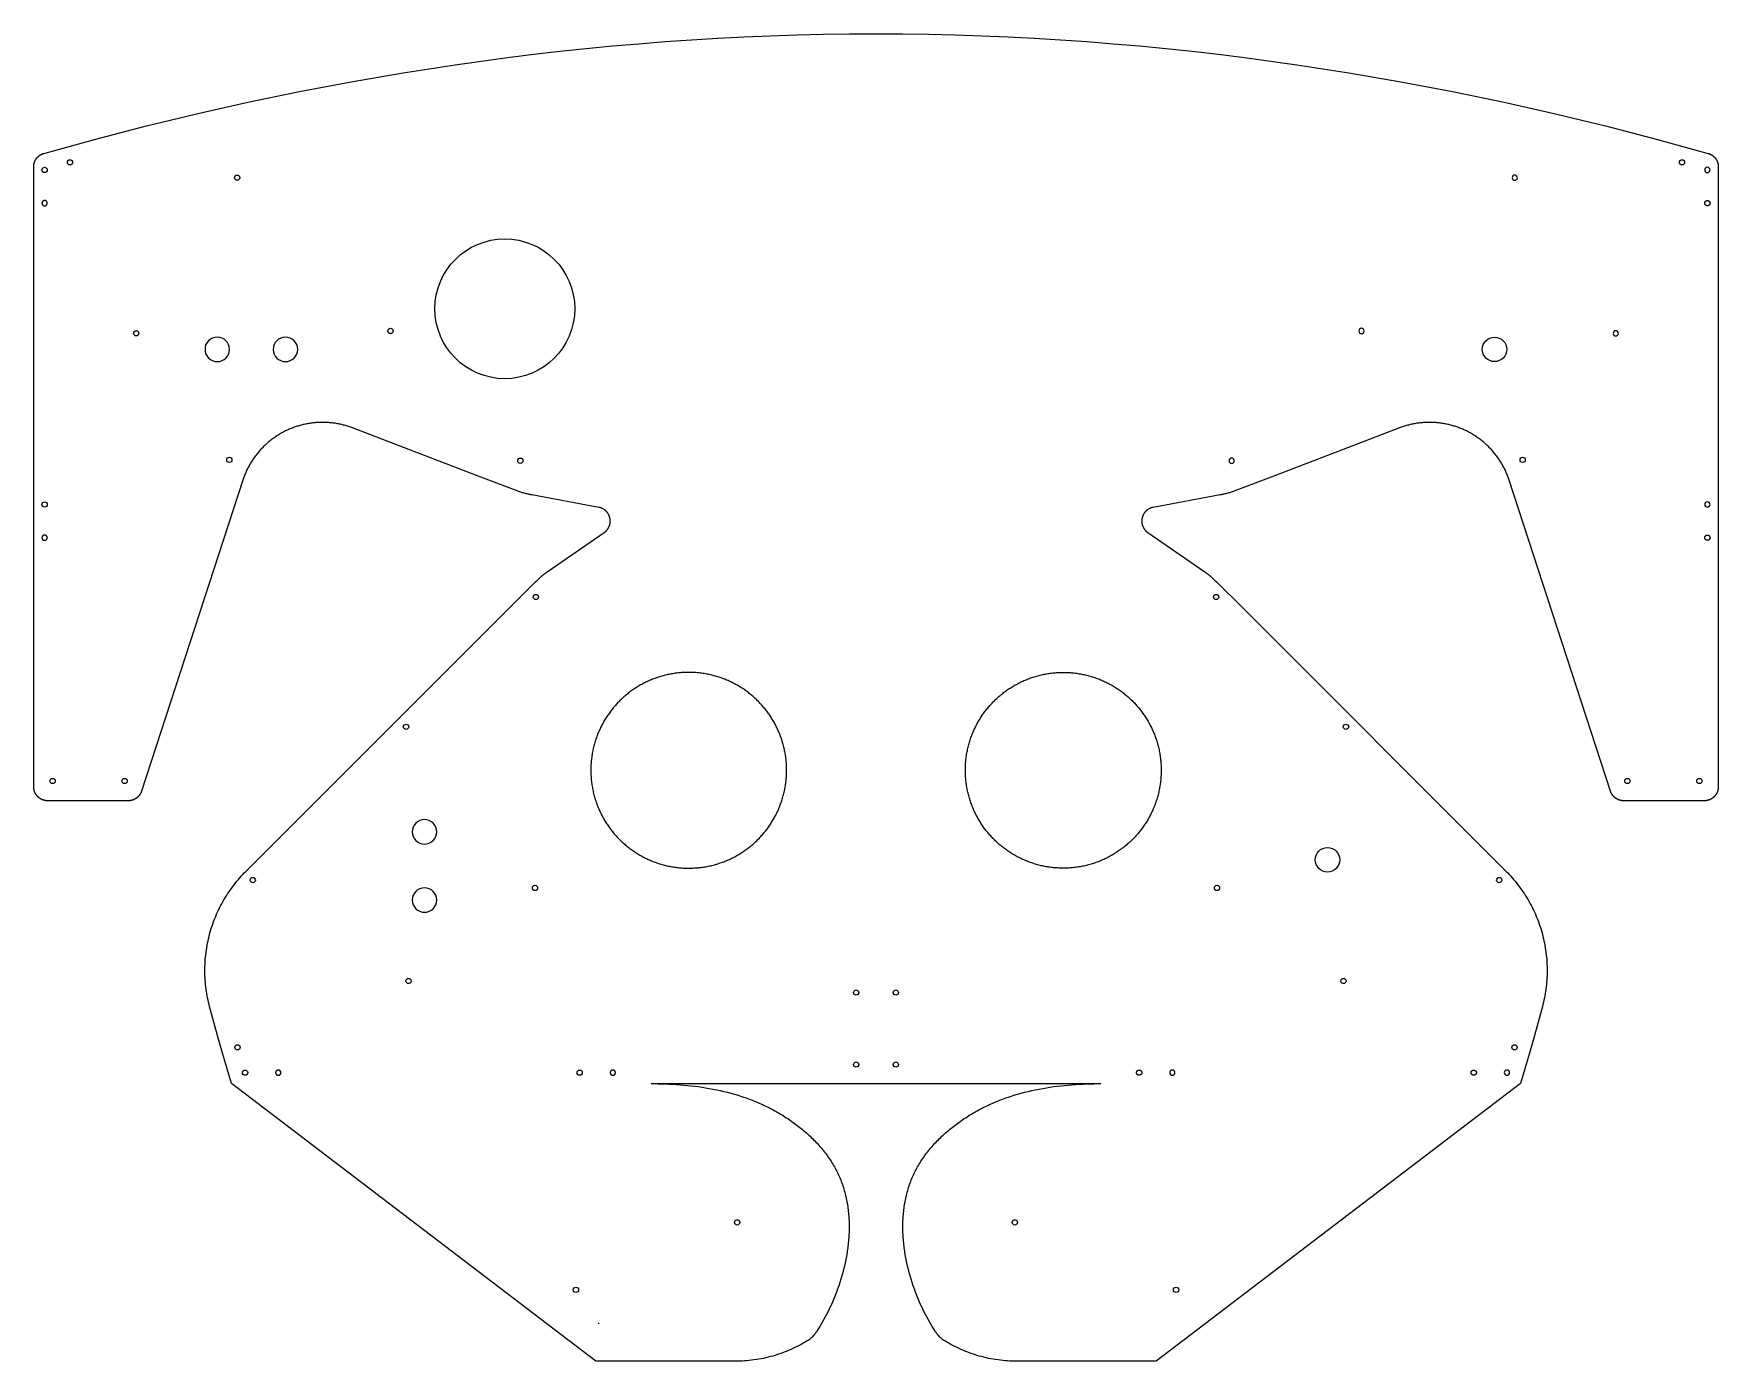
# Model space of a CAD drawing. Extents: x -30.1 to 30.1, y -20.4 to 27.1.
import ezdxf

# ---------------------------------------------------------------- set-up
doc = ezdxf.new("R2010")
doc.units = 0
doc.header["$LTSCALE"] = 15
doc.layers.add('CUT$EXTERIOR', color=1, linetype='CONTINUOUS')
doc.layers.add('CUT$INTERIOR', color=5, linetype='CONTINUOUS')

msp = doc.modelspace()

# ---------------------------------------------------------------- linework, layer by layer
at = {"layer": 'CUT$EXTERIOR'}
for p, q in [((-10.013, -20.418), (-23.043, -10.487)), ((-8.043, -10.49), (8.043, -10.49)), ((23.043, -10.487), (10.013, -20.418))]:
    msp.add_line(p, q, dxfattribs=at)
for points in [[(-23.043, -10.487), (-23.44, -9.114), (-23.82, -7.734), (-23.839, -7.658), (-23.858, -7.582), (-23.875, -7.505), (-23.892, -7.427), (-23.907, -7.349), (-23.921, -7.271), (-23.933, -7.192), (-23.945, -7.112), (-23.955, -7.032), (-23.964, -6.952), (-23.972, -6.871), (-23.978, -6.79), (-23.983, -6.708), (-23.987, -6.627), (-23.989, -6.545), (-23.99, -6.462), (-23.99, -6.38), (-23.988, -6.298), (-23.985, -6.215), (-23.981, -6.132), (-23.975, -6.049), (-23.968, -5.967), (-23.96, -5.884), (-23.95, -5.801), (-23.938, -5.718), (-23.926, -5.636), (-23.912, -5.553), (-23.896, -5.471), (-23.879, -5.389), (-23.861, -5.308), (-23.841, -5.226), (-23.82, -5.145), (-23.798, -5.064), (-23.774, -4.984), (-23.749, -4.904), (-23.723, -4.825), (-23.695, -4.746), (-23.666, -4.667), (-23.636, -4.589), (-23.605, -4.512), (-23.572, -4.435), (-23.538, -4.36), (-23.503, -4.284), (-23.466, -4.21), (-23.429, -4.136), (-23.39, -4.063), (-23.35, -3.99), (-23.309, -3.919), (-23.267, -3.848), (-23.224, -3.778), (-23.18, -3.709), (-23.135, -3.641), (-23.089, -3.574), (-23.042, -3.508), (-22.994, -3.443), (-22.945, -3.379), (-22.896, -3.316), (-22.845, -3.254), (-22.794, -3.192), (-22.742, -3.132), (-22.689, -3.073), (-22.635, -3.015), (-22.581, -2.958), (-22.526, -2.903), (-18.297, 1.327), (-12.143, 7.481), (-12.118, 7.505), (-12.094, 7.528), (-12.069, 7.552), (-12.044, 7.575), (-12.018, 7.598), (-11.993, 7.621), (-11.967, 7.643), (-11.941, 7.665), (-11.914, 7.687), (-11.888, 7.708), (-11.861, 7.729), (-11.834, 7.75), (-11.806, 7.771), (-11.779, 7.791), (-11.751, 7.811), (-11.723, 7.83), (-9.716, 9.212), (-9.709, 9.217), (-9.706, 9.219), (-9.702, 9.222), (-9.699, 9.224), (-9.695, 9.227), (-9.692, 9.23), (-9.688, 9.232), (-9.685, 9.235), (-9.681, 9.238), (-9.678, 9.241), (-9.675, 9.244), (-9.671, 9.247), (-9.668, 9.25), (-9.664, 9.253), (-9.661, 9.256), (-9.658, 9.259), (-9.655, 9.262), (-9.651, 9.265), (-9.648, 9.268), (-9.645, 9.271), (-9.642, 9.275), (-9.639, 9.278), (-9.635, 9.281), (-9.632, 9.285), (-9.629, 9.288), (-9.626, 9.291), (-9.623, 9.295), (-9.62, 9.298), (-9.617, 9.302), (-9.614, 9.305), (-9.611, 9.309), (-9.608, 9.313), (-9.605, 9.316), (-9.603, 9.32), (-9.6, 9.324), (-9.597, 9.327), (-9.594, 9.331), (-9.592, 9.335), (-9.589, 9.339), (-9.586, 9.343), (-9.584, 9.347), (-9.581, 9.35), (-9.578, 9.354), (-9.576, 9.358), (-9.573, 9.362), (-9.571, 9.366), (-9.569, 9.37), (-9.566, 9.375), (-9.564, 9.379), (-9.562, 9.383), (-9.559, 9.387), (-9.557, 9.391), (-9.555, 9.395), (-9.553, 9.4), (-9.551, 9.404), (-9.549, 9.408), (-9.547, 9.412), (-9.545, 9.417), (-9.543, 9.421), (-9.541, 9.425), (-9.539, 9.43), (-9.537, 9.434), (-9.535, 9.438), (-9.534, 9.443), (-9.532, 9.447), (-9.53, 9.452), (-9.529, 9.456), (-9.527, 9.461), (-9.526, 9.465), (-9.524, 9.47), (-9.523, 9.474), (-9.521, 9.479), (-9.52, 9.483), (-9.519, 9.488), (-9.517, 9.492), (-9.516, 9.497), (-9.515, 9.501), (-9.514, 9.506), (-9.513, 9.511), (-9.512, 9.515), (-9.511, 9.52), (-9.51, 9.524), (-9.509, 9.529), (-9.508, 9.534), (-9.507, 9.538), (-9.507, 9.543), (-9.506, 9.547), (-9.505, 9.552), (-9.504, 9.557), (-9.504, 9.561), (-9.503, 9.566), (-9.503, 9.571), (-9.502, 9.575), (-9.502, 9.58), (-9.502, 9.584), (-9.501, 9.589), (-9.501, 9.594), (-9.501, 9.598), (-9.5, 9.603), (-9.5, 9.607), (-9.5, 9.612), (-9.5, 9.617), (-9.5, 9.621), (-9.5, 9.626), (-9.5, 9.63), (-9.5, 9.635), (-9.5, 9.639), (-9.5, 9.644), (-9.501, 9.649), (-9.501, 9.653), (-9.501, 9.658), (-9.501, 9.662), (-9.502, 9.667), (-9.502, 9.671), (-9.503, 9.675), (-9.503, 9.68), (-9.504, 9.684), (-9.504, 9.689), (-9.505, 9.693), (-9.506, 9.697), (-9.506, 9.702), (-9.507, 9.706), (-9.508, 9.71), (-9.508, 9.715), (-9.509, 9.719), (-9.511, 9.728), (-9.513, 9.736), (-9.514, 9.74), (-9.515, 9.745), (-9.516, 9.749), (-9.517, 9.753), (-9.518, 9.757), (-9.519, 9.762), (-9.521, 9.766), (-9.522, 9.77), (-9.523, 9.774), (-9.525, 9.779), (-9.526, 9.783), (-9.528, 9.787), (-9.529, 9.791), (-9.531, 9.796), (-9.532, 9.8), (-9.534, 9.804), (-9.535, 9.808), (-9.537, 9.812), (-9.539, 9.817), (-9.541, 9.821), (-9.542, 9.825), (-9.544, 9.829), (-9.546, 9.833), (-9.548, 9.838), (-9.55, 9.842), (-9.552, 9.846), (-9.554, 9.85), (-9.556, 9.854), (-9.559, 9.858), (-9.561, 9.862), (-9.563, 9.866), (-9.565, 9.87), (-9.568, 9.874), (-9.57, 9.878), (-9.572, 9.882), (-9.575, 9.886), (-9.577, 9.89), (-9.58, 9.894), (-9.582, 9.898), (-9.585, 9.902), (-9.588, 9.906), (-9.59, 9.91), (-9.593, 9.914), (-9.596, 9.917), (-9.598, 9.921), (-9.601, 9.925), (-9.604, 9.929), (-9.607, 9.932), (-9.61, 9.936), (-9.613, 9.94), (-9.616, 9.943), (-9.619, 9.947), (-9.622, 9.951), (-9.625, 9.954), (-9.628, 9.958), (-9.631, 9.961), (-9.635, 9.965), (-9.638, 9.968), (-9.641, 9.972), (-9.645, 9.975), (-9.648, 9.978), (-9.651, 9.982), (-9.655, 9.985), (-9.658, 9.988), (-9.662, 9.991), (-9.665, 9.995), (-9.669, 9.998), (-9.672, 10.001), (-9.676, 10.004), (-9.679, 10.007), (-9.683, 10.01), (-9.687, 10.013), (-9.69, 10.016), (-9.694, 10.019), (-9.698, 10.022), (-9.702, 10.025), (-9.705, 10.027), (-9.709, 10.03), (-9.713, 10.033), (-9.717, 10.036), (-9.721, 10.038), (-9.725, 10.041), (-9.729, 10.043), (-9.733, 10.046), (-9.737, 10.048), (-9.741, 10.051), (-9.745, 10.053), (-9.749, 10.056), (-9.753, 10.058), (-9.757, 10.06), (-9.761, 10.062), (-9.765, 10.065), (-9.769, 10.067), (-9.773, 10.069), (-9.777, 10.071), (-9.781, 10.073), (-9.786, 10.075), (-9.79, 10.077), (-9.794, 10.079), (-9.798, 10.081), (-9.802, 10.083), (-9.807, 10.084), (-9.811, 10.086), (-9.815, 10.088), (-9.819, 10.09), (-9.824, 10.091), (-9.828, 10.093), (-9.832, 10.094), (-9.836, 10.096), (-9.841, 10.097), (-9.845, 10.099), (-9.849, 10.1), (-9.853, 10.101), (-9.858, 10.103), (-9.862, 10.104), (-9.866, 10.105), (-9.871, 10.106), (-9.875, 10.107), (-9.879, 10.109), (-9.883, 10.11), (-9.888, 10.111), (-9.892, 10.112), (-9.896, 10.112), (-9.901, 10.113), (-9.909, 10.115), (-12.304, 10.558), (-12.338, 10.564), (-12.371, 10.571), (-12.405, 10.578), (-12.438, 10.586), (-12.471, 10.594), (-12.505, 10.602), (-12.538, 10.611), (-12.571, 10.62), (-12.604, 10.629), (-12.636, 10.639), (-12.669, 10.649), (-12.702, 10.66), (-12.734, 10.671), (-12.766, 10.682), (-12.798, 10.694), (-12.83, 10.706), (-14.121, 11.199), (-18.712, 12.955), (-18.746, 12.968), (-18.781, 12.981), (-18.816, 12.993), (-18.852, 13.005), (-18.887, 13.016), (-18.923, 13.027), (-18.959, 13.038), (-18.995, 13.048), (-19.032, 13.058), (-19.068, 13.067), (-19.105, 13.076), (-19.142, 13.084), (-19.179, 13.092), (-19.216, 13.099), (-19.254, 13.106), (-19.291, 13.113), (-19.329, 13.119), (-19.367, 13.124), (-19.405, 13.129), (-19.443, 13.134), (-19.481, 13.138), (-19.519, 13.142), (-19.557, 13.145), (-19.596, 13.147), (-19.634, 13.15), (-19.672, 13.151), (-19.711, 13.153), (-19.749, 13.153), (-19.788, 13.153), (-19.826, 13.153), (-19.865, 13.152), (-19.903, 13.151), (-19.942, 13.149), (-19.98, 13.147), (-20.019, 13.144), (-20.057, 13.141), (-20.095, 13.137), (-20.134, 13.133), (-20.172, 13.128), (-20.21, 13.123), (-20.248, 13.117), (-20.286, 13.111), (-20.323, 13.104), (-20.361, 13.097), (-20.399, 13.09), (-20.436, 13.082), (-20.473, 13.073), (-20.51, 13.064), (-20.547, 13.055), (-20.584, 13.045), (-20.62, 13.034), (-20.657, 13.023), (-20.693, 13.012), (-20.729, 13.001), (-20.765, 12.988), (-20.8, 12.976), (-20.835, 12.963), (-20.87, 12.95), (-20.905, 12.936), (-20.94, 12.922), (-20.974, 12.907), (-21.008, 12.892), (-21.042, 12.877), (-21.075, 12.861), (-21.109, 12.845), (-21.142, 12.828), (-21.175, 12.811), (-21.208, 12.794), (-21.241, 12.776), (-21.273, 12.757), (-21.306, 12.738), (-21.338, 12.719), (-21.37, 12.699), (-21.402, 12.679), (-21.434, 12.659), (-21.465, 12.638), (-21.496, 12.616), (-21.528, 12.594), (-21.558, 12.572), (-21.589, 12.549), (-21.619, 12.526), (-21.649, 12.503), (-21.679, 12.479), (-21.709, 12.454), (-21.738, 12.429), (-21.767, 12.404), (-21.795, 12.379), (-21.824, 12.353), (-21.852, 12.326), (-21.879, 12.3), (-21.907, 12.273), (-21.934, 12.245), (-21.96, 12.218), (-21.987, 12.189), (-22.013, 12.161), (-22.038, 12.132), (-22.064, 12.103), (-22.088, 12.074), (-22.113, 12.044), (-22.137, 12.014), (-22.161, 11.983), (-22.184, 11.953), (-22.207, 11.922), (-22.229, 11.891), (-22.251, 11.859), (-22.273, 11.828), (-22.294, 11.796), (-22.315, 11.763), (-22.335, 11.731), (-22.355, 11.698), (-22.375, 11.665), (-22.394, 11.632), (-22.412, 11.599), (-22.43, 11.566), (-22.448, 11.532), (-22.465, 11.498), (-22.482, 11.464), (-22.498, 11.43), (-22.514, 11.396), (-22.529, 11.362), (-22.544, 11.327), (-22.559, 11.292), (-22.573, 11.258), (-22.586, 11.223), (-22.599, 11.188), (-22.612, 11.153), (-22.624, 11.118), (-22.636, 11.083), (-26.257, -0.032), (-26.259, -0.036), (-26.26, -0.04), (-26.262, -0.045), (-26.263, -0.049), (-26.265, -0.053), (-26.267, -0.058), (-26.268, -0.062), (-26.27, -0.066), (-26.272, -0.071), (-26.274, -0.075), (-26.276, -0.079), (-26.278, -0.084), (-26.28, -0.088), (-26.282, -0.092), (-26.284, -0.097), (-26.286, -0.101), (-26.288, -0.105), (-26.29, -0.109), (-26.292, -0.114), (-26.295, -0.118), (-26.297, -0.122), (-26.3, -0.126), (-26.302, -0.131), (-26.304, -0.135), (-26.307, -0.139), (-26.31, -0.143), (-26.312, -0.147), (-26.315, -0.151), (-26.318, -0.155), (-26.32, -0.159), (-26.323, -0.164), (-26.326, -0.168), (-26.329, -0.172), (-26.332, -0.176), (-26.335, -0.18), (-26.338, -0.183), (-26.341, -0.187), (-26.344, -0.191), (-26.347, -0.195), (-26.35, -0.199), (-26.354, -0.203), (-26.357, -0.207), (-26.36, -0.21), (-26.364, -0.214), (-26.367, -0.218), (-26.371, -0.221), (-26.374, -0.225), (-26.378, -0.229), (-26.381, -0.232), (-26.385, -0.236), (-26.388, -0.239), (-26.392, -0.243), (-26.396, -0.246), (-26.4, -0.249), (-26.403, -0.253), (-26.407, -0.256), (-26.411, -0.259), (-26.415, -0.263), (-26.419, -0.266), (-26.423, -0.269), (-26.427, -0.272), (-26.431, -0.275), (-26.435, -0.278), (-26.439, -0.281), (-26.443, -0.284), (-26.447, -0.287), (-26.451, -0.29), (-26.456, -0.293), (-26.46, -0.296), (-26.464, -0.298), (-26.468, -0.301), (-26.473, -0.304), (-26.477, -0.306), (-26.481, -0.309), (-26.486, -0.311), (-26.49, -0.314), (-26.495, -0.316), (-26.499, -0.319), (-26.504, -0.321), (-26.508, -0.323), (-26.513, -0.326), (-26.517, -0.328), (-26.522, -0.33), (-26.526, -0.332), (-26.531, -0.334), (-26.535, -0.336), (-26.54, -0.338), (-26.545, -0.34), (-26.549, -0.342), (-26.554, -0.344), (-26.559, -0.345), (-26.563, -0.347), (-26.568, -0.349), (-26.573, -0.35), (-26.577, -0.352), (-26.582, -0.353), (-26.587, -0.355), (-26.592, -0.356), (-26.596, -0.358), (-26.601, -0.359), (-26.606, -0.36), (-26.61, -0.361), (-26.615, -0.363), (-26.62, -0.364), (-26.625, -0.365), (-26.629, -0.366), (-26.634, -0.367), (-26.639, -0.368), (-26.644, -0.369), (-26.648, -0.369), (-26.653, -0.37), (-26.658, -0.371), (-26.663, -0.372), (-26.667, -0.372), (-26.672, -0.373), (-26.677, -0.374), (-26.682, -0.374), (-26.686, -0.374), (-26.691, -0.375), (-26.696, -0.375), (-26.7, -0.376), (-26.705, -0.376), (-26.71, -0.376), (-26.714, -0.376), (-26.719, -0.376), (-26.723, -0.377), (-26.728, -0.377), (-26.733, -0.377), (-29.611, -0.377), (-29.616, -0.377), (-29.622, -0.377), (-29.627, -0.376), (-29.633, -0.376), (-29.639, -0.376), (-29.644, -0.376), (-29.65, -0.375), (-29.656, -0.375), (-29.661, -0.374), (-29.667, -0.373), (-29.673, -0.373), (-29.678, -0.372), (-29.684, -0.371), (-29.69, -0.37), (-29.696, -0.369), (-29.702, -0.368), (-29.707, -0.367), (-29.713, -0.366), (-29.719, -0.365), (-29.725, -0.363), (-29.731, -0.362), (-29.737, -0.361), (-29.742, -0.359), (-29.748, -0.357), (-29.754, -0.356), (-29.76, -0.354), (-29.766, -0.352), (-29.771, -0.35), (-29.777, -0.348), (-29.783, -0.346), (-29.789, -0.344), (-29.795, -0.342), (-29.8, -0.339), (-29.806, -0.337), (-29.812, -0.334), (-29.818, -0.332), (-29.823, -0.329), (-29.829, -0.326), (-29.835, -0.324), (-29.84, -0.321), (-29.846, -0.318), (-29.851, -0.315), (-29.857, -0.312), (-29.862, -0.309), (-29.868, -0.305), (-29.873, -0.302), (-29.879, -0.299), (-29.884, -0.295), (-29.89, -0.292), (-29.895, -0.288), (-29.9, -0.284), (-29.905, -0.281), (-29.911, -0.277), (-29.916, -0.273), (-29.921, -0.269), (-29.926, -0.265), (-29.931, -0.261), (-29.936, -0.257), (-29.941, -0.252), (-29.945, -0.248), (-29.95, -0.244), (-29.955, -0.239), (-29.96, -0.235), (-29.964, -0.23), (-29.969, -0.226), (-29.973, -0.221), (-29.978, -0.216), (-29.982, -0.211), (-29.986, -0.207), (-29.991, -0.202), (-29.995, -0.197), (-29.999, -0.192), (-30.003, -0.187), (-30.007, -0.182), (-30.011, -0.177), (-30.015, -0.171), (-30.018, -0.166), (-30.022, -0.161), (-30.026, -0.156), (-30.029, -0.15), (-30.033, -0.145), (-30.036, -0.139), (-30.039, -0.134), (-30.043, -0.129), (-30.046, -0.123), (-30.049, -0.117), (-30.052, -0.112), (-30.055, -0.106), (-30.058, -0.101), (-30.06, -0.095), (-30.063, -0.089), (-30.066, -0.084), (-30.068, -0.078), (-30.071, -0.072), (-30.073, -0.066), (-30.076, -0.061), (-30.078, -0.055), (-30.08, -0.049), (-30.082, -0.043), (-30.084, -0.038), (-30.086, -0.032), (-30.088, -0.026), (-30.09, -0.02), (-30.091, -0.014), (-30.093, -0.008), (-30.094, -0.003), (-30.096, 0.003), (-30.097, 0.009), (-30.099, 0.015), (-30.1, 0.021), (-30.101, 0.027), (-30.102, 0.032), (-30.103, 0.038), (-30.104, 0.044), (-30.105, 0.05), (-30.106, 0.056), (-30.107, 0.061), (-30.107, 0.067), (-30.108, 0.073), (-30.109, 0.078), (-30.109, 0.084), (-30.109, 0.09), (-30.11, 0.095), (-30.11, 0.101), (-30.11, 0.107), (-30.11, 0.112), (-30.111, 0.118), (-30.111, 0.123), (-30.111, 22.29), (-30.111, 22.294), (-30.111, 22.299), (-30.11, 22.304), (-30.11, 22.308), (-30.11, 22.313), (-30.11, 22.318), (-30.11, 22.323), (-30.109, 22.328), (-30.109, 22.332), (-30.108, 22.337), (-30.108, 22.342), (-30.107, 22.347), (-30.107, 22.352), (-30.106, 22.357), (-30.105, 22.361), (-30.105, 22.366), (-30.104, 22.371), (-30.103, 22.376), (-30.102, 22.381), (-30.101, 22.386), (-30.1, 22.391), (-30.099, 22.396), (-30.098, 22.4), (-30.097, 22.405), (-30.096, 22.41), (-30.095, 22.415), (-30.093, 22.42), (-30.092, 22.425), (-30.091, 22.43), (-30.089, 22.435), (-30.088, 22.439), (-30.086, 22.444), (-30.084, 22.449), (-30.083, 22.454), (-30.081, 22.459), (-30.079, 22.463), (-30.078, 22.468), (-30.076, 22.473), (-30.074, 22.478), (-30.072, 22.483), (-30.07, 22.487), (-30.068, 22.492), (-30.066, 22.497), (-30.063, 22.501), (-30.061, 22.506), (-30.059, 22.511), (-30.057, 22.515), (-30.054, 22.52), (-30.052, 22.525), (-30.049, 22.529), (-30.047, 22.534), (-30.044, 22.538), (-30.042, 22.543), (-30.039, 22.547), (-30.036, 22.552), (-30.034, 22.556), (-30.031, 22.561), (-30.028, 22.565), (-30.025, 22.569), (-30.022, 22.574), (-30.019, 22.578), (-30.016, 22.582), (-30.013, 22.586), (-30.01, 22.591), (-30.007, 22.595), (-30.003, 22.599), (-30, 22.603), (-29.997, 22.607), (-29.993, 22.611), (-29.99, 22.615), (-29.987, 22.619), (-29.983, 22.623), (-29.98, 22.627), (-29.976, 22.631), (-29.973, 22.634), (-29.969, 22.638), (-29.965, 22.642), (-29.962, 22.646), (-29.958, 22.649), (-29.954, 22.653), (-29.95, 22.656), (-29.947, 22.66), (-29.943, 22.663), (-29.939, 22.667), (-29.935, 22.67), (-29.931, 22.673), (-29.927, 22.677), (-29.923, 22.68), (-29.919, 22.683), (-29.915, 22.686), (-29.911, 22.689), (-29.907, 22.693), (-29.902, 22.696), (-29.898, 22.698), (-29.894, 22.701), (-29.89, 22.704), (-29.886, 22.707), (-29.881, 22.71), (-29.877, 22.713), (-29.873, 22.715), (-29.869, 22.718), (-29.864, 22.72), (-29.86, 22.723), (-29.855, 22.725), (-29.851, 22.728), (-29.847, 22.73), (-29.842, 22.733), (-29.838, 22.735), (-29.833, 22.737), (-29.829, 22.739), (-29.825, 22.741), (-29.82, 22.744), (-29.816, 22.746), (-29.811, 22.748), (-29.807, 22.749), (-29.802, 22.751), (-29.798, 22.753), (-29.793, 22.755), (-29.789, 22.757), (-29.784, 22.758), (-29.78, 22.76), (-29.775, 22.762), (-29.771, 22.763), (-29.766, 22.765), (-29.761, 22.766), (-29.757, 22.768), (-29.752, 22.769), (-29.748, 22.77), (-27.939, 23.271), (-26.121, 23.743), (-24.293, 24.185), (-22.457, 24.598), (-20.613, 24.98), (-18.762, 25.332), (-16.904, 25.652), (-15.041, 25.94), (-13.172, 26.197), (-12.236, 26.313), (-11.299, 26.42), (-10.361, 26.52), (-9.422, 26.611), (-8.482, 26.693), (-7.541, 26.768), (-6.6, 26.833), (-5.658, 26.891), (-4.716, 26.939), (-3.773, 26.979), (-2.83, 27.01), (-1.887, 27.032), (-0.944, 27.046), (0, 27.05), (0.944, 27.046), (1.887, 27.032), (2.83, 27.01), (3.773, 26.979), (4.716, 26.939), (5.658, 26.891), (6.6, 26.833), (7.541, 26.768), (8.482, 26.693), (9.422, 26.611), (10.361, 26.52), (11.299, 26.42), (12.236, 26.313), (13.172, 26.197), (15.041, 25.94), (16.904, 25.652), (18.762, 25.332), (20.613, 24.98), (22.457, 24.598), (24.293, 24.185), (26.121, 23.743), (27.939, 23.271), (29.748, 22.77), (29.752, 22.769), (29.757, 22.768), (29.761, 22.766), (29.766, 22.765), (29.771, 22.763), (29.775, 22.762), (29.78, 22.76), (29.784, 22.758), (29.789, 22.757), (29.793, 22.755), (29.798, 22.753), (29.802, 22.751), (29.807, 22.749), (29.811, 22.748), (29.816, 22.746), (29.82, 22.744), (29.825, 22.741), (29.829, 22.739), (29.833, 22.737), (29.838, 22.735), (29.842, 22.733), (29.847, 22.73), (29.851, 22.728), (29.855, 22.725), (29.86, 22.723), (29.864, 22.72), (29.869, 22.718), (29.873, 22.715), (29.877, 22.713), (29.881, 22.71), (29.886, 22.707), (29.89, 22.704), (29.894, 22.701), (29.898, 22.698), (29.902, 22.696), (29.907, 22.693), (29.911, 22.689), (29.915, 22.686), (29.919, 22.683), (29.923, 22.68), (29.927, 22.677), (29.931, 22.673), (29.935, 22.67), (29.939, 22.667), (29.943, 22.663), (29.947, 22.66), (29.95, 22.656), (29.954, 22.653), (29.958, 22.649), (29.962, 22.646), (29.965, 22.642), (29.969, 22.638), (29.973, 22.634), (29.976, 22.631), (29.98, 22.627), (29.983, 22.623), (29.987, 22.619), (29.99, 22.615), (29.993, 22.611), (29.997, 22.607), (30, 22.603), (30.003, 22.599), (30.007, 22.595), (30.01, 22.591), (30.013, 22.586), (30.016, 22.582), (30.019, 22.578), (30.022, 22.574), (30.025, 22.569), (30.028, 22.565), (30.031, 22.561), (30.034, 22.556), (30.036, 22.552), (30.039, 22.547), (30.042, 22.543), (30.044, 22.538), (30.047, 22.534), (30.049, 22.529), (30.052, 22.525), (30.054, 22.52), (30.057, 22.515), (30.059, 22.511), (30.061, 22.506), (30.063, 22.501), (30.066, 22.497), (30.068, 22.492), (30.07, 22.487), (30.072, 22.483), (30.074, 22.478), (30.076, 22.473), (30.078, 22.468), (30.079, 22.463), (30.081, 22.459), (30.083, 22.454), (30.084, 22.449), (30.086, 22.444), (30.088, 22.439), (30.089, 22.435), (30.091, 22.43), (30.092, 22.425), (30.093, 22.42), (30.095, 22.415), (30.096, 22.41), (30.097, 22.405), (30.098, 22.4), (30.099, 22.396), (30.1, 22.391), (30.101, 22.386), (30.102, 22.381), (30.103, 22.376), (30.104, 22.371), (30.105, 22.366), (30.105, 22.361), (30.106, 22.357), (30.107, 22.352), (30.107, 22.347), (30.108, 22.342), (30.108, 22.337), (30.109, 22.332), (30.109, 22.328), (30.11, 22.323), (30.11, 22.318), (30.11, 22.313), (30.11, 22.308), (30.11, 22.304), (30.111, 22.299), (30.111, 22.294), (30.111, 22.29), (30.111, 0.123), (30.111, 0.118), (30.11, 0.112), (30.11, 0.107), (30.11, 0.101), (30.11, 0.095), (30.109, 0.09), (30.109, 0.084), (30.109, 0.078), (30.108, 0.073), (30.107, 0.067), (30.107, 0.061), (30.106, 0.056), (30.105, 0.05), (30.104, 0.044), (30.103, 0.038), (30.102, 0.032), (30.101, 0.027), (30.1, 0.021), (30.099, 0.015), (30.097, 0.009), (30.096, 0.003), (30.094, -0.003), (30.093, -0.008), (30.091, -0.014), (30.09, -0.02), (30.088, -0.026), (30.086, -0.032), (30.084, -0.038), (30.082, -0.043), (30.08, -0.049), (30.078, -0.055), (30.076, -0.061), (30.073, -0.066), (30.071, -0.072), (30.068, -0.078), (30.066, -0.084), (30.063, -0.089), (30.06, -0.095), (30.058, -0.101), (30.055, -0.106), (30.052, -0.112), (30.049, -0.117), (30.046, -0.123), (30.043, -0.129), (30.039, -0.134), (30.036, -0.139), (30.033, -0.145), (30.029, -0.15), (30.026, -0.156), (30.022, -0.161), (30.018, -0.166), (30.015, -0.171), (30.011, -0.177), (30.007, -0.182), (30.003, -0.187), (29.999, -0.192), (29.995, -0.197), (29.991, -0.202), (29.986, -0.207), (29.982, -0.211), (29.978, -0.216), (29.973, -0.221), (29.969, -0.226), (29.964, -0.23), (29.96, -0.235), (29.955, -0.239), (29.95, -0.244), (29.945, -0.248), (29.941, -0.252), (29.936, -0.257), (29.931, -0.261), (29.926, -0.265), (29.921, -0.269), (29.916, -0.273), (29.911, -0.277), (29.905, -0.281), (29.9, -0.284), (29.895, -0.288), (29.89, -0.292), (29.884, -0.295), (29.879, -0.299), (29.873, -0.302), (29.868, -0.305), (29.862, -0.309), (29.857, -0.312), (29.851, -0.315), (29.846, -0.318), (29.84, -0.321), (29.835, -0.324), (29.829, -0.326), (29.823, -0.329), (29.818, -0.332), (29.812, -0.334), (29.806, -0.337), (29.8, -0.339), (29.795, -0.342), (29.789, -0.344), (29.783, -0.346), (29.777, -0.348), (29.771, -0.35), (29.766, -0.352), (29.76, -0.354), (29.754, -0.356), (29.748, -0.357), (29.742, -0.359), (29.737, -0.361), (29.731, -0.362), (29.725, -0.363), (29.719, -0.365), (29.713, -0.366), (29.707, -0.367), (29.702, -0.368), (29.696, -0.369), (29.69, -0.37), (29.684, -0.371), (29.678, -0.372), (29.673, -0.373), (29.667, -0.373), (29.661, -0.374), (29.656, -0.375), (29.65, -0.375), (29.644, -0.376), (29.639, -0.376), (29.633, -0.376), (29.627, -0.376), (29.622, -0.377), (29.616, -0.377), (29.611, -0.377), (26.733, -0.377), (26.728, -0.377), (26.723, -0.377), (26.719, -0.376), (26.714, -0.376), (26.71, -0.376), (26.705, -0.376), (26.7, -0.376), (26.696, -0.375), (26.691, -0.375), (26.686, -0.374), (26.682, -0.374), (26.677, -0.374), (26.672, -0.373), (26.667, -0.372), (26.663, -0.372), (26.658, -0.371), (26.653, -0.37), (26.648, -0.369), (26.644, -0.369), (26.639, -0.368), (26.634, -0.367), (26.629, -0.366), (26.625, -0.365), (26.62, -0.364), (26.615, -0.363), (26.61, -0.361), (26.606, -0.36), (26.601, -0.359), (26.596, -0.358), (26.592, -0.356), (26.587, -0.355), (26.582, -0.353), (26.577, -0.352), (26.573, -0.35), (26.568, -0.349), (26.563, -0.347), (26.559, -0.345), (26.554, -0.344), (26.549, -0.342), (26.545, -0.34), (26.54, -0.338), (26.535, -0.336), (26.531, -0.334), (26.526, -0.332), (26.522, -0.33), (26.517, -0.328), (26.513, -0.326), (26.508, -0.323), (26.504, -0.321), (26.499, -0.319), (26.495, -0.316), (26.49, -0.314), (26.486, -0.311), (26.481, -0.309), (26.477, -0.306), (26.473, -0.304), (26.468, -0.301), (26.464, -0.298), (26.46, -0.296), (26.456, -0.293), (26.451, -0.29), (26.447, -0.287), (26.443, -0.284), (26.439, -0.281), (26.435, -0.278), (26.431, -0.275), (26.427, -0.272), (26.423, -0.269), (26.419, -0.266), (26.415, -0.263), (26.411, -0.259), (26.407, -0.256), (26.403, -0.253), (26.4, -0.249), (26.396, -0.246), (26.392, -0.243), (26.388, -0.239), (26.385, -0.236), (26.381, -0.232), (26.378, -0.229), (26.374, -0.225), (26.371, -0.221), (26.367, -0.218), (26.364, -0.214), (26.36, -0.21), (26.357, -0.207), (26.354, -0.203), (26.35, -0.199), (26.347, -0.195), (26.344, -0.191), (26.341, -0.187), (26.338, -0.183), (26.335, -0.18), (26.332, -0.176), (26.329, -0.172), (26.326, -0.168), (26.323, -0.164), (26.32, -0.159), (26.318, -0.155), (26.315, -0.151), (26.312, -0.147), (26.31, -0.143), (26.307, -0.139), (26.304, -0.135), (26.302, -0.131), (26.3, -0.126), (26.297, -0.122), (26.295, -0.118), (26.292, -0.114), (26.29, -0.109), (26.288, -0.105), (26.286, -0.101), (26.284, -0.097), (26.282, -0.092), (26.28, -0.088), (26.278, -0.084), (26.276, -0.079), (26.274, -0.075), (26.272, -0.071), (26.27, -0.066), (26.268, -0.062), (26.267, -0.058), (26.265, -0.053), (26.263, -0.049), (26.262, -0.045), (26.26, -0.04), (26.259, -0.036), (26.257, -0.032), (22.636, 11.083), (22.624, 11.118), (22.612, 11.153), (22.599, 11.188), (22.586, 11.223), (22.573, 11.258), (22.559, 11.292), (22.544, 11.327), (22.529, 11.362), (22.514, 11.396), (22.498, 11.43), (22.482, 11.464), (22.465, 11.498), (22.448, 11.532), (22.43, 11.566), (22.412, 11.599), (22.394, 11.632), (22.375, 11.665), (22.355, 11.698), (22.335, 11.731), (22.315, 11.763), (22.294, 11.796), (22.273, 11.828), (22.251, 11.859), (22.229, 11.891), (22.207, 11.922), (22.184, 11.953), (22.161, 11.983), (22.137, 12.014), (22.113, 12.044), (22.088, 12.074), (22.064, 12.103), (22.038, 12.132), (22.013, 12.161), (21.987, 12.189), (21.96, 12.218), (21.934, 12.245), (21.907, 12.273), (21.879, 12.3), (21.852, 12.326), (21.824, 12.353), (21.795, 12.379), (21.767, 12.404), (21.738, 12.429), (21.709, 12.454), (21.679, 12.479), (21.649, 12.503), (21.619, 12.526), (21.589, 12.549), (21.558, 12.572), (21.528, 12.594), (21.496, 12.616), (21.465, 12.638), (21.434, 12.659), (21.402, 12.679), (21.37, 12.699), (21.338, 12.719), (21.306, 12.738), (21.273, 12.757), (21.241, 12.776), (21.208, 12.794), (21.175, 12.811), (21.142, 12.828), (21.109, 12.845), (21.075, 12.861), (21.042, 12.877), (21.008, 12.892), (20.974, 12.907), (20.94, 12.922), (20.905, 12.936), (20.87, 12.95), (20.835, 12.963), (20.8, 12.976), (20.765, 12.988), (20.729, 13.001), (20.693, 13.012), (20.657, 13.023), (20.62, 13.034), (20.584, 13.045), (20.547, 13.055), (20.51, 13.064), (20.473, 13.073), (20.436, 13.082), (20.399, 13.09), (20.361, 13.097), (20.323, 13.104), (20.286, 13.111), (20.248, 13.117), (20.21, 13.123), (20.172, 13.128), (20.134, 13.133), (20.095, 13.137), (20.057, 13.141), (20.019, 13.144), (19.98, 13.147), (19.942, 13.149), (19.903, 13.151), (19.865, 13.152), (19.826, 13.153), (19.788, 13.153), (19.749, 13.153), (19.711, 13.153), (19.672, 13.151), (19.634, 13.15), (19.596, 13.147), (19.557, 13.145), (19.519, 13.142), (19.481, 13.138), (19.443, 13.134), (19.405, 13.129), (19.367, 13.124), (19.329, 13.119), (19.291, 13.113), (19.254, 13.106), (19.216, 13.099), (19.179, 13.092), (19.142, 13.084), (19.105, 13.076), (19.068, 13.067), (19.032, 13.058), (18.995, 13.048), (18.959, 13.038), (18.923, 13.027), (18.887, 13.016), (18.852, 13.005), (18.816, 12.993), (18.781, 12.981), (18.746, 12.968), (18.712, 12.955), (14.121, 11.199), (12.83, 10.706), (12.798, 10.694), (12.766, 10.682), (12.734, 10.671), (12.702, 10.66), (12.669, 10.649), (12.636, 10.639), (12.604, 10.629), (12.571, 10.62), (12.538, 10.611), (12.505, 10.602), (12.471, 10.594), (12.438, 10.586), (12.405, 10.578), (12.371, 10.571), (12.338, 10.564), (12.304, 10.558), (9.909, 10.115), (9.901, 10.113), (9.896, 10.112), (9.892, 10.112), (9.888, 10.111), (9.883, 10.11), (9.879, 10.109), (9.875, 10.107), (9.871, 10.106), (9.866, 10.105), (9.862, 10.104), (9.858, 10.103), (9.853, 10.101), (9.849, 10.1), (9.845, 10.099), (9.841, 10.097), (9.836, 10.096), (9.832, 10.094), (9.828, 10.093), (9.824, 10.091), (9.819, 10.09), (9.815, 10.088), (9.811, 10.086), (9.807, 10.084), (9.802, 10.083), (9.798, 10.081), (9.794, 10.079), (9.79, 10.077), (9.786, 10.075), (9.781, 10.073), (9.777, 10.071), (9.773, 10.069), (9.769, 10.067), (9.765, 10.065), (9.761, 10.062), (9.757, 10.06), (9.753, 10.058), (9.749, 10.056), (9.745, 10.053), (9.741, 10.051), (9.737, 10.048), (9.733, 10.046), (9.729, 10.043), (9.725, 10.041), (9.721, 10.038), (9.717, 10.036), (9.713, 10.033), (9.709, 10.03), (9.705, 10.027), (9.702, 10.025), (9.698, 10.022), (9.694, 10.019), (9.69, 10.016), (9.687, 10.013), (9.683, 10.01), (9.679, 10.007), (9.676, 10.004), (9.672, 10.001), (9.669, 9.998), (9.665, 9.995), (9.662, 9.991), (9.658, 9.988), (9.655, 9.985), (9.651, 9.982), (9.648, 9.978), (9.645, 9.975), (9.641, 9.972), (9.638, 9.968), (9.635, 9.965), (9.631, 9.961), (9.628, 9.958), (9.625, 9.954), (9.622, 9.951), (9.619, 9.947), (9.616, 9.943), (9.613, 9.94), (9.61, 9.936), (9.607, 9.932), (9.604, 9.929), (9.601, 9.925), (9.598, 9.921), (9.596, 9.917), (9.593, 9.914), (9.59, 9.91), (9.588, 9.906), (9.585, 9.902), (9.582, 9.898), (9.58, 9.894), (9.577, 9.89), (9.575, 9.886), (9.572, 9.882), (9.57, 9.878), (9.568, 9.874), (9.565, 9.87), (9.563, 9.866), (9.561, 9.862), (9.559, 9.858), (9.556, 9.854), (9.554, 9.85), (9.552, 9.846), (9.55, 9.842), (9.548, 9.838), (9.546, 9.833), (9.544, 9.829), (9.542, 9.825), (9.541, 9.821), (9.539, 9.817), (9.537, 9.812), (9.535, 9.808), (9.534, 9.804), (9.532, 9.8), (9.531, 9.796), (9.529, 9.791), (9.528, 9.787), (9.526, 9.783), (9.525, 9.779), (9.523, 9.774), (9.522, 9.77), (9.521, 9.766), (9.519, 9.762), (9.518, 9.757), (9.517, 9.753), (9.516, 9.749), (9.515, 9.745), (9.514, 9.74), (9.513, 9.736), (9.511, 9.728), (9.509, 9.719), (9.508, 9.715), (9.508, 9.71), (9.507, 9.706), (9.506, 9.702), (9.506, 9.697), (9.505, 9.693), (9.504, 9.689), (9.504, 9.684), (9.503, 9.68), (9.503, 9.675), (9.502, 9.671), (9.502, 9.667), (9.501, 9.662), (9.501, 9.658), (9.501, 9.653), (9.501, 9.649), (9.5, 9.644), (9.5, 9.639), (9.5, 9.635), (9.5, 9.63), (9.5, 9.626), (9.5, 9.621), (9.5, 9.617), (9.5, 9.612), (9.5, 9.607), (9.5, 9.603), (9.501, 9.598), (9.501, 9.594), (9.501, 9.589), (9.502, 9.584), (9.502, 9.58), (9.502, 9.575), (9.503, 9.571), (9.503, 9.566), (9.504, 9.561), (9.504, 9.557), (9.505, 9.552), (9.506, 9.547), (9.507, 9.543), (9.507, 9.538), (9.508, 9.534), (9.509, 9.529), (9.51, 9.524), (9.511, 9.52), (9.512, 9.515), (9.513, 9.511), (9.514, 9.506), (9.515, 9.501), (9.516, 9.497), (9.517, 9.492), (9.519, 9.488), (9.52, 9.483), (9.521, 9.479), (9.523, 9.474), (9.524, 9.47), (9.526, 9.465), (9.527, 9.461), (9.529, 9.456), (9.53, 9.452), (9.532, 9.447), (9.534, 9.443), (9.535, 9.438), (9.537, 9.434), (9.539, 9.43), (9.541, 9.425), (9.543, 9.421), (9.545, 9.417), (9.547, 9.412), (9.549, 9.408), (9.551, 9.404), (9.553, 9.4), (9.555, 9.395), (9.557, 9.391), (9.559, 9.387), (9.562, 9.383), (9.564, 9.379), (9.566, 9.375), (9.569, 9.37), (9.571, 9.366), (9.573, 9.362), (9.576, 9.358), (9.578, 9.354), (9.581, 9.35), (9.584, 9.347), (9.586, 9.343), (9.589, 9.339), (9.592, 9.335), (9.594, 9.331), (9.597, 9.327), (9.6, 9.324), (9.603, 9.32), (9.605, 9.316), (9.608, 9.313), (9.611, 9.309), (9.614, 9.305), (9.617, 9.302), (9.62, 9.298), (9.623, 9.295), (9.626, 9.291), (9.629, 9.288), (9.632, 9.285), (9.635, 9.281), (9.639, 9.278), (9.642, 9.275), (9.645, 9.271), (9.648, 9.268), (9.651, 9.265), (9.655, 9.262), (9.658, 9.259), (9.661, 9.256), (9.664, 9.253), (9.668, 9.25), (9.671, 9.247), (9.675, 9.244), (9.678, 9.241), (9.681, 9.238), (9.685, 9.235), (9.688, 9.232), (9.692, 9.23), (9.695, 9.227), (9.699, 9.224), (9.702, 9.222), (9.706, 9.219), (9.709, 9.217), (9.716, 9.212), (11.723, 7.83), (11.751, 7.811), (11.779, 7.791), (11.806, 7.771), (11.834, 7.75), (11.861, 7.729), (11.888, 7.708), (11.914, 7.687), (11.941, 7.665), (11.967, 7.643), (11.993, 7.621), (12.018, 7.598), (12.044, 7.575), (12.069, 7.552), (12.094, 7.528), (12.118, 7.505), (12.143, 7.481), (13.12, 6.504), (22.526, -2.903), (22.581, -2.958), (22.635, -3.015), (22.689, -3.073), (22.742, -3.132), (22.794, -3.192), (22.845, -3.254), (22.896, -3.316), (22.945, -3.379), (22.994, -3.443), (23.042, -3.508), (23.089, -3.574), (23.135, -3.641), (23.18, -3.709), (23.224, -3.778), (23.267, -3.848), (23.309, -3.919), (23.35, -3.99), (23.39, -4.063), (23.429, -4.136), (23.466, -4.21), (23.503, -4.284), (23.538, -4.36), (23.572, -4.435), (23.605, -4.512), (23.636, -4.589), (23.666, -4.667), (23.695, -4.746), (23.723, -4.825), (23.749, -4.904), (23.774, -4.984), (23.798, -5.064), (23.82, -5.145), (23.841, -5.226), (23.861, -5.308), (23.879, -5.389), (23.896, -5.471), (23.912, -5.553), (23.926, -5.636), (23.938, -5.718), (23.95, -5.801), (23.96, -5.884), (23.968, -5.967), (23.975, -6.049), (23.981, -6.132), (23.985, -6.215), (23.988, -6.298), (23.99, -6.38), (23.99, -6.462), (23.989, -6.545), (23.987, -6.627), (23.983, -6.708), (23.978, -6.79), (23.972, -6.871), (23.964, -6.952), (23.955, -7.032), (23.945, -7.112), (23.933, -7.192), (23.921, -7.271), (23.907, -7.349), (23.892, -7.427), (23.875, -7.505), (23.858, -7.582), (23.839, -7.658), (23.82, -7.734), (23.44, -9.114), (23.043, -10.487)], [(-8.043, -10.49), (-7.784, -10.493), (-7.655, -10.495), (-7.525, -10.499), (-7.395, -10.505), (-7.264, -10.511), (-7.134, -10.519), (-7.003, -10.529), (-6.873, -10.54), (-6.742, -10.552), (-6.611, -10.566), (-6.481, -10.581), (-6.35, -10.598), (-6.22, -10.617), (-6.09, -10.638), (-5.959, -10.66), (-5.83, -10.684), (-5.7, -10.71), (-5.571, -10.738), (-5.442, -10.768), (-5.314, -10.8), (-5.186, -10.834), (-5.058, -10.87), (-4.931, -10.908), (-4.804, -10.948), (-4.741, -10.969), (-4.679, -10.991), (-4.616, -11.013), (-4.553, -11.036), (-4.491, -11.059), (-4.429, -11.083), (-4.367, -11.107), (-4.305, -11.133), (-4.243, -11.158), (-4.182, -11.185), (-4.12, -11.212), (-4.059, -11.239), (-3.998, -11.267), (-3.938, -11.296), (-3.884, -11.322), (-3.83, -11.349), (-3.777, -11.376), (-3.724, -11.404), (-3.671, -11.432), (-3.618, -11.461), (-3.566, -11.49), (-3.514, -11.52), (-3.462, -11.55), (-3.41, -11.58), (-3.359, -11.611), (-3.307, -11.643), (-3.256, -11.675), (-3.206, -11.707), (-3.156, -11.74), (-3.106, -11.774), (-3.056, -11.808), (-3.007, -11.842), (-2.958, -11.877), (-2.909, -11.912), (-2.861, -11.948), (-2.813, -11.984), (-2.766, -12.021), (-2.719, -12.058), (-2.672, -12.096), (-2.626, -12.134), (-2.58, -12.172), (-2.535, -12.211), (-2.49, -12.25), (-2.446, -12.29), (-2.402, -12.33), (-2.359, -12.371), (-2.316, -12.412), (-2.273, -12.453), (-2.231, -12.495), (-2.19, -12.537), (-2.149, -12.58), (-2.109, -12.623), (-2.069, -12.667), (-2.03, -12.711), (-1.991, -12.755), (-1.953, -12.8), (-1.916, -12.845), (-1.879, -12.89), (-1.843, -12.936), (-1.807, -12.982), (-1.772, -13.029), (-1.738, -13.076), (-1.704, -13.124), (-1.671, -13.171), (-1.639, -13.22), (-1.607, -13.268), (-1.576, -13.317), (-1.546, -13.367), (-1.517, -13.416), (-1.488, -13.466), (-1.46, -13.517), (-1.432, -13.568), (-1.406, -13.619), (-1.38, -13.67), (-1.355, -13.722), (-1.331, -13.774), (-1.307, -13.827), (-1.285, -13.88), (-1.263, -13.933), (-1.242, -13.987), (-1.222, -14.041), (-1.202, -14.095), (-1.184, -14.149), (-1.166, -14.204), (-1.149, -14.259), (-1.133, -14.315), (-1.117, -14.37), (-1.103, -14.426), (-1.089, -14.482), (-1.076, -14.539), (-1.063, -14.595), (-1.051, -14.652), (-1.041, -14.709), (-1.03, -14.767), (-1.021, -14.824), (-1.012, -14.882), (-1.004, -14.94), (-0.997, -14.998), (-0.99, -15.056), (-0.984, -15.115), (-0.979, -15.173), (-0.974, -15.232), (-0.97, -15.291), (-0.967, -15.35), (-0.965, -15.409), (-0.963, -15.468), (-0.962, -15.527), (-0.961, -15.587), (-0.961, -15.646), (-0.962, -15.706), (-0.963, -15.765), (-0.965, -15.825), (-0.968, -15.885), (-0.971, -15.945), (-0.975, -16.004), (-0.979, -16.064), (-0.984, -16.124), (-0.99, -16.184), (-0.996, -16.244), (-1.003, -16.303), (-1.01, -16.363), (-1.018, -16.423), (-1.027, -16.483), (-1.036, -16.542), (-1.046, -16.602), (-1.056, -16.661), (-1.067, -16.721), (-1.078, -16.78), (-1.09, -16.839), (-1.102, -16.899), (-1.115, -16.958), (-1.128, -17.017), (-1.157, -17.134), (-1.187, -17.251), (-1.219, -17.367), (-1.254, -17.483), (-1.29, -17.598), (-1.329, -17.717), (-1.371, -17.835), (-1.414, -17.952), (-1.46, -18.069), (-1.507, -18.184), (-1.556, -18.298), (-1.607, -18.412), (-1.66, -18.524), (-1.714, -18.635), (-1.771, -18.745), (-1.829, -18.854), (-1.888, -18.962), (-1.95, -19.069), (-2.013, -19.175), (-2.077, -19.279), (-2.143, -19.383), (-2.151, -19.394), (-2.159, -19.406), (-2.167, -19.417), (-2.175, -19.429), (-2.183, -19.44), (-2.192, -19.451), (-2.2, -19.462), (-2.209, -19.473), (-2.218, -19.483), (-2.227, -19.494), (-2.236, -19.504), (-2.246, -19.515), (-2.255, -19.525), (-2.265, -19.535), (-2.275, -19.545), (-2.285, -19.555), (-2.295, -19.564), (-2.305, -19.574), (-2.315, -19.583), (-2.326, -19.593), (-2.337, -19.602), (-2.347, -19.611), (-2.358, -19.619), (-2.369, -19.628), (-2.38, -19.637), (-2.391, -19.645), (-2.403, -19.653), (-2.414, -19.661), (-2.426, -19.669), (-2.437, -19.676), (-2.449, -19.684), (-2.461, -19.691), (-2.531, -19.733), (-2.603, -19.775), (-2.675, -19.815), (-2.749, -19.854), (-2.823, -19.892), (-2.898, -19.929), (-2.974, -19.965), (-3.05, -19.999), (-3.128, -20.032), (-3.206, -20.064), (-3.285, -20.095), (-3.365, -20.125), (-3.445, -20.153), (-3.526, -20.18), (-3.607, -20.205), (-3.689, -20.229), (-3.772, -20.252), (-3.855, -20.273), (-3.939, -20.293), (-4.023, -20.312), (-4.107, -20.329), (-4.191, -20.344), (-4.276, -20.358), (-4.362, -20.371), (-4.447, -20.382), (-4.533, -20.392), (-4.618, -20.4), (-4.704, -20.407), (-4.79, -20.412), (-4.876, -20.416), (-4.962, -20.418), (-5.048, -20.418), (-10.013, -20.418)], [(10.013, -20.418), (5.048, -20.418), (4.962, -20.418), (4.876, -20.416), (4.79, -20.412), (4.704, -20.407), (4.618, -20.4), (4.533, -20.392), (4.447, -20.382), (4.362, -20.371), (4.276, -20.358), (4.191, -20.344), (4.107, -20.329), (4.023, -20.312), (3.939, -20.293), (3.855, -20.273), (3.772, -20.252), (3.689, -20.229), (3.607, -20.205), (3.526, -20.18), (3.445, -20.153), (3.365, -20.125), (3.285, -20.095), (3.206, -20.064), (3.128, -20.032), (3.05, -19.999), (2.974, -19.965), (2.898, -19.929), (2.823, -19.892), (2.749, -19.854), (2.675, -19.815), (2.603, -19.775), (2.531, -19.733), (2.461, -19.691), (2.449, -19.684), (2.437, -19.676), (2.426, -19.669), (2.414, -19.661), (2.403, -19.653), (2.391, -19.645), (2.38, -19.637), (2.369, -19.628), (2.358, -19.619), (2.347, -19.611), (2.337, -19.602), (2.326, -19.593), (2.315, -19.583), (2.305, -19.574), (2.295, -19.564), (2.285, -19.555), (2.275, -19.545), (2.265, -19.535), (2.255, -19.525), (2.246, -19.515), (2.236, -19.504), (2.227, -19.494), (2.218, -19.483), (2.209, -19.473), (2.2, -19.462), (2.192, -19.451), (2.183, -19.44), (2.175, -19.429), (2.167, -19.417), (2.159, -19.406), (2.151, -19.394), (2.143, -19.383), (2.077, -19.279), (2.013, -19.175), (1.95, -19.069), (1.888, -18.962), (1.829, -18.854), (1.771, -18.745), (1.714, -18.635), (1.66, -18.524), (1.607, -18.412), (1.556, -18.298), (1.507, -18.184), (1.46, -18.069), (1.414, -17.952), (1.371, -17.835), (1.329, -17.717), (1.29, -17.598), (1.254, -17.483), (1.219, -17.367), (1.187, -17.251), (1.157, -17.134), (1.128, -17.017), (1.115, -16.958), (1.102, -16.899), (1.09, -16.839), (1.078, -16.78), (1.067, -16.721), (1.056, -16.661), (1.046, -16.602), (1.036, -16.542), (1.027, -16.483), (1.018, -16.423), (1.01, -16.363), (1.003, -16.303), (0.996, -16.244), (0.99, -16.184), (0.984, -16.124), (0.979, -16.064), (0.975, -16.004), (0.971, -15.945), (0.968, -15.885), (0.965, -15.825), (0.963, -15.765), (0.962, -15.706), (0.961, -15.646), (0.961, -15.587), (0.962, -15.527), (0.963, -15.468), (0.965, -15.409), (0.967, -15.35), (0.97, -15.291), (0.974, -15.232), (0.979, -15.173), (0.984, -15.115), (0.99, -15.056), (0.997, -14.998), (1.004, -14.94), (1.012, -14.882), (1.021, -14.824), (1.03, -14.767), (1.041, -14.709), (1.051, -14.652), (1.063, -14.595), (1.076, -14.539), (1.089, -14.482), (1.103, -14.426), (1.117, -14.37), (1.133, -14.315), (1.149, -14.259), (1.166, -14.204), (1.184, -14.149), (1.202, -14.095), (1.222, -14.041), (1.242, -13.987), (1.263, -13.933), (1.285, -13.88), (1.307, -13.827), (1.331, -13.774), (1.355, -13.722), (1.38, -13.67), (1.406, -13.619), (1.432, -13.568), (1.46, -13.517), (1.488, -13.466), (1.517, -13.416), (1.546, -13.367), (1.576, -13.317), (1.607, -13.268), (1.639, -13.22), (1.671, -13.171), (1.704, -13.124), (1.738, -13.076), (1.772, -13.029), (1.807, -12.982), (1.843, -12.936), (1.879, -12.89), (1.916, -12.845), (1.953, -12.8), (1.991, -12.755), (2.03, -12.711), (2.069, -12.667), (2.109, -12.623), (2.149, -12.58), (2.19, -12.537), (2.231, -12.495), (2.273, -12.453), (2.316, -12.412), (2.359, -12.371), (2.402, -12.33), (2.446, -12.29), (2.49, -12.25), (2.535, -12.211), (2.58, -12.172), (2.626, -12.134), (2.672, -12.096), (2.719, -12.058), (2.766, -12.021), (2.813, -11.984), (2.861, -11.948), (2.909, -11.912), (2.958, -11.877), (3.007, -11.842), (3.056, -11.808), (3.106, -11.774), (3.156, -11.74), (3.206, -11.707), (3.256, -11.675), (3.307, -11.643), (3.359, -11.611), (3.41, -11.58), (3.462, -11.55), (3.514, -11.52), (3.566, -11.49), (3.618, -11.461), (3.671, -11.432), (3.724, -11.404), (3.777, -11.376), (3.83, -11.349), (3.884, -11.322), (3.938, -11.296), (3.998, -11.267), (4.059, -11.239), (4.12, -11.212), (4.182, -11.185), (4.243, -11.158), (4.305, -11.133), (4.367, -11.107), (4.429, -11.083), (4.491, -11.059), (4.553, -11.036), (4.616, -11.013), (4.679, -10.991), (4.741, -10.969), (4.804, -10.948), (4.931, -10.908), (5.058, -10.87), (5.186, -10.834), (5.314, -10.8), (5.442, -10.768), (5.571, -10.738), (5.7, -10.71), (5.83, -10.684), (5.959, -10.66), (6.09, -10.638), (6.22, -10.617), (6.35, -10.598), (6.481, -10.581), (6.611, -10.566), (6.742, -10.552), (6.873, -10.54), (7.003, -10.529), (7.134, -10.519), (7.264, -10.511), (7.395, -10.505), (7.525, -10.499), (7.655, -10.495), (7.784, -10.493), (8.043, -10.49)]]:
    msp.add_lwpolyline(points, dxfattribs=at)
at = {"layer": 'CUT$INTERIOR'}
msp.add_line((-9.929, -19.049), (-9.891, -19.049), dxfattribs=at)
for points in [[(-29.721, 20.897), (-29.72, 20.897), (-29.719, 20.897), (-29.718, 20.897), (-29.716, 20.897), (-29.715, 20.898), (-29.714, 20.898), (-29.713, 20.898), (-29.712, 20.898), (-29.711, 20.898), (-29.71, 20.898), (-29.709, 20.898), (-29.708, 20.898), (-29.707, 20.898), (-29.706, 20.899), (-29.705, 20.899), (-29.704, 20.899), (-29.703, 20.899), (-29.701, 20.899), (-29.7, 20.9), (-29.699, 20.9), (-29.698, 20.9), (-29.697, 20.9), (-29.696, 20.901), (-29.695, 20.901), (-29.694, 20.901), (-29.693, 20.902), (-29.692, 20.902), (-29.691, 20.902), (-29.689, 20.903), (-29.688, 20.903), (-29.687, 20.904), (-29.686, 20.904), (-29.685, 20.904), (-29.684, 20.905), (-29.683, 20.905), (-29.682, 20.906), (-29.681, 20.906), (-29.68, 20.907), (-29.679, 20.907), (-29.678, 20.908), (-29.677, 20.908), (-29.676, 20.909), (-29.674, 20.91), (-29.673, 20.91), (-29.672, 20.911), (-29.671, 20.911), (-29.67, 20.912), (-29.669, 20.913), (-29.668, 20.913), (-29.667, 20.914), (-29.666, 20.915), (-29.665, 20.915), (-29.664, 20.916), (-29.663, 20.917), (-29.663, 20.918), (-29.662, 20.918), (-29.661, 20.919), (-29.66, 20.92), (-29.659, 20.921), (-29.658, 20.922), (-29.657, 20.922), (-29.656, 20.923), (-29.655, 20.924), (-29.654, 20.925), (-29.654, 20.926), (-29.653, 20.927), (-29.652, 20.927), (-29.651, 20.928), (-29.65, 20.929), (-29.649, 20.93), (-29.649, 20.931), (-29.648, 20.932), (-29.647, 20.933), (-29.646, 20.934), (-29.646, 20.935), (-29.645, 20.936), (-29.644, 20.937), (-29.644, 20.938), (-29.643, 20.939), (-29.642, 20.94), (-29.642, 20.941), (-29.641, 20.942), (-29.64, 20.943), (-29.64, 20.944), (-29.639, 20.945), (-29.639, 20.946), (-29.638, 20.947), (-29.637, 20.948), (-29.637, 20.949), (-29.636, 20.95), (-29.636, 20.951), (-29.635, 20.952), (-29.635, 20.953), (-29.634, 20.954), (-29.634, 20.956), (-29.633, 20.957), (-29.633, 20.958), (-29.633, 20.959), (-29.632, 20.96), (-29.632, 20.961), (-29.632, 20.962), (-29.631, 20.963), (-29.631, 20.964), (-29.631, 20.965), (-29.63, 20.966), (-29.63, 20.968), (-29.63, 20.969), (-29.629, 20.97), (-29.629, 20.971), (-29.629, 20.972), (-29.629, 20.973), (-29.628, 20.974), (-29.628, 20.975), (-29.628, 20.976), (-29.628, 20.977), (-29.628, 20.978), (-29.628, 20.979), (-29.628, 20.981), (-29.627, 20.982), (-29.627, 20.983), (-29.627, 20.984), (-29.627, 20.985), (-29.627, 20.986), (-29.627, 20.987), (-29.627, 20.988), (-29.627, 20.989), (-29.627, 20.99), (-29.627, 20.991), (-29.627, 20.992), (-29.627, 20.993), (-29.627, 20.994), (-29.627, 20.995), (-29.627, 20.996), (-29.627, 20.997), (-29.627, 20.998), (-29.627, 21), (-29.627, 21.001), (-29.628, 21.002), (-29.628, 21.003), (-29.628, 21.004), (-29.628, 21.005), (-29.628, 21.006), (-29.628, 21.007), (-29.628, 21.008), (-29.629, 21.009), (-29.629, 21.01), (-29.629, 21.011), (-29.629, 21.013), (-29.63, 21.014), (-29.63, 21.015), (-29.63, 21.016), (-29.631, 21.017), (-29.631, 21.018), (-29.631, 21.019), (-29.632, 21.02), (-29.632, 21.021), (-29.632, 21.022), (-29.633, 21.023), (-29.633, 21.025), (-29.633, 21.026), (-29.634, 21.027), (-29.634, 21.028), (-29.635, 21.029), (-29.635, 21.03), (-29.636, 21.031), (-29.636, 21.032), (-29.637, 21.033), (-29.637, 21.034), (-29.638, 21.035), (-29.639, 21.036), (-29.639, 21.037), (-29.64, 21.038), (-29.64, 21.039), (-29.641, 21.04), (-29.642, 21.041), (-29.642, 21.042), (-29.643, 21.043), (-29.644, 21.044), (-29.644, 21.045), (-29.645, 21.046), (-29.646, 21.047), (-29.646, 21.048), (-29.647, 21.049), (-29.648, 21.05), (-29.649, 21.051), (-29.649, 21.052), (-29.65, 21.053), (-29.651, 21.054), (-29.652, 21.055), (-29.653, 21.056), (-29.654, 21.057), (-29.654, 21.057), (-29.655, 21.058), (-29.656, 21.059), (-29.657, 21.06), (-29.658, 21.061), (-29.659, 21.062), (-29.66, 21.062), (-29.661, 21.063), (-29.662, 21.064), (-29.663, 21.065), (-29.663, 21.065), (-29.664, 21.066), (-29.665, 21.067), (-29.666, 21.068), (-29.667, 21.068), (-29.668, 21.069), (-29.669, 21.07), (-29.67, 21.07), (-29.671, 21.071), (-29.672, 21.072), (-29.673, 21.072), (-29.674, 21.073), (-29.676, 21.073), (-29.677, 21.074), (-29.678, 21.074), (-29.679, 21.075), (-29.68, 21.075), (-29.681, 21.076), (-29.682, 21.076), (-29.683, 21.077), (-29.684, 21.077), (-29.685, 21.078), (-29.686, 21.078), (-29.687, 21.079), (-29.688, 21.079), (-29.689, 21.08), (-29.691, 21.08), (-29.692, 21.08), (-29.693, 21.081), (-29.694, 21.081), (-29.695, 21.081), (-29.696, 21.082), (-29.697, 21.082), (-29.698, 21.082), (-29.699, 21.082), (-29.7, 21.083), (-29.701, 21.083), (-29.703, 21.083), (-29.704, 21.083), (-29.705, 21.084), (-29.706, 21.084), (-29.707, 21.084), (-29.708, 21.084), (-29.709, 21.084), (-29.71, 21.084), (-29.711, 21.084), (-29.712, 21.085), (-29.713, 21.085), (-29.714, 21.085), (-29.715, 21.085), (-29.716, 21.085), (-29.718, 21.085), (-29.719, 21.085), (-29.72, 21.085), (-29.721, 21.085), (-29.722, 21.085), (-29.723, 21.085), (-29.724, 21.085), (-29.725, 21.085), (-29.726, 21.085), (-29.727, 21.085), (-29.728, 21.085), (-29.729, 21.085), (-29.73, 21.084), (-29.731, 21.084), (-29.732, 21.084), (-29.733, 21.084), (-29.734, 21.084), (-29.736, 21.084), (-29.737, 21.084), (-29.738, 21.083), (-29.739, 21.083), (-29.74, 21.083), (-29.741, 21.083), (-29.742, 21.082), (-29.743, 21.082), (-29.744, 21.082), (-29.745, 21.082), (-29.746, 21.081), (-29.748, 21.081), (-29.749, 21.081), (-29.75, 21.08), (-29.751, 21.08), (-29.752, 21.08), (-29.753, 21.079), (-29.754, 21.079), (-29.755, 21.078), (-29.756, 21.078), (-29.757, 21.077), (-29.758, 21.077), (-29.759, 21.076), (-29.761, 21.076), (-29.762, 21.075), (-29.763, 21.075), (-29.764, 21.074), (-29.765, 21.074), (-29.766, 21.073), (-29.767, 21.073), (-29.768, 21.072), (-29.769, 21.072), (-29.77, 21.071), (-29.771, 21.07), (-29.772, 21.07), (-29.773, 21.069), (-29.774, 21.068), (-29.775, 21.068), (-29.776, 21.067), (-29.777, 21.066), (-29.778, 21.065), (-29.779, 21.065), (-29.78, 21.064), (-29.781, 21.063), (-29.782, 21.062), (-29.783, 21.062), (-29.783, 21.061), (-29.784, 21.06), (-29.785, 21.059), (-29.786, 21.058), (-29.787, 21.057), (-29.788, 21.057), (-29.789, 21.056), (-29.789, 21.055), (-29.79, 21.054), (-29.791, 21.053), (-29.792, 21.052), (-29.793, 21.051), (-29.793, 21.05), (-29.794, 21.049), (-29.795, 21.048), (-29.796, 21.047), (-29.796, 21.046), (-29.797, 21.045), (-29.798, 21.044), (-29.798, 21.043), (-29.799, 21.042), (-29.8, 21.041), (-29.8, 21.04), (-29.801, 21.039), (-29.802, 21.038), (-29.802, 21.037), (-29.803, 21.036), (-29.803, 21.035), (-29.804, 21.034), (-29.804, 21.033), (-29.805, 21.032), (-29.806, 21.031), (-29.806, 21.03), (-29.806, 21.029), (-29.807, 21.028), (-29.807, 21.027), (-29.808, 21.026), (-29.808, 21.025), (-29.809, 21.023), (-29.809, 21.022), (-29.809, 21.021), (-29.81, 21.02), (-29.81, 21.019), (-29.81, 21.018), (-29.811, 21.017), (-29.811, 21.016), (-29.811, 21.015), (-29.812, 21.014), (-29.812, 21.013), (-29.812, 21.011), (-29.812, 21.01), (-29.813, 21.009), (-29.813, 21.008), (-29.813, 21.007), (-29.813, 21.006), (-29.813, 21.005), (-29.814, 21.004), (-29.814, 21.003), (-29.814, 21.002), (-29.814, 21.001), (-29.814, 21), (-29.814, 20.998), (-29.814, 20.997), (-29.814, 20.996), (-29.814, 20.995), (-29.814, 20.994), (-29.814, 20.993), (-29.814, 20.992), (-29.814, 20.991), (-29.814, 20.99), (-29.814, 20.989), (-29.814, 20.988), (-29.814, 20.987), (-29.814, 20.986), (-29.814, 20.985), (-29.814, 20.984), (-29.814, 20.983), (-29.814, 20.982), (-29.814, 20.981), (-29.814, 20.979), (-29.814, 20.978), (-29.813, 20.977), (-29.813, 20.976), (-29.813, 20.975), (-29.813, 20.974), (-29.813, 20.973), (-29.812, 20.972), (-29.812, 20.971), (-29.812, 20.97), (-29.812, 20.969), (-29.811, 20.968), (-29.811, 20.966), (-29.811, 20.965), (-29.81, 20.964), (-29.81, 20.963), (-29.81, 20.962), (-29.809, 20.961), (-29.809, 20.96), (-29.809, 20.959), (-29.808, 20.958), (-29.808, 20.957), (-29.807, 20.956), (-29.807, 20.954), (-29.806, 20.953), (-29.806, 20.952), (-29.806, 20.951), (-29.805, 20.95), (-29.804, 20.949), (-29.804, 20.948), (-29.803, 20.947), (-29.803, 20.946), (-29.802, 20.945), (-29.802, 20.944), (-29.801, 20.943), (-29.8, 20.942), (-29.8, 20.941), (-29.799, 20.94), (-29.798, 20.939), (-29.798, 20.938), (-29.797, 20.937), (-29.796, 20.936), (-29.796, 20.935), (-29.795, 20.934), (-29.794, 20.933), (-29.793, 20.932), (-29.793, 20.931), (-29.792, 20.93), (-29.791, 20.929), (-29.79, 20.928), (-29.789, 20.927), (-29.789, 20.927), (-29.788, 20.926), (-29.787, 20.925), (-29.786, 20.924), (-29.785, 20.923), (-29.784, 20.922), (-29.783, 20.922), (-29.783, 20.921), (-29.782, 20.92), (-29.781, 20.919), (-29.78, 20.918), (-29.779, 20.918), (-29.778, 20.917), (-29.777, 20.916), (-29.776, 20.915), (-29.775, 20.915), (-29.774, 20.914), (-29.773, 20.913), (-29.772, 20.913), (-29.771, 20.912), (-29.77, 20.911), (-29.769, 20.911), (-29.768, 20.91), (-29.767, 20.91), (-29.766, 20.909), (-29.765, 20.908), (-29.764, 20.908), (-29.763, 20.907), (-29.762, 20.907), (-29.761, 20.906), (-29.759, 20.906), (-29.758, 20.905), (-29.757, 20.905), (-29.756, 20.904), (-29.755, 20.904), (-29.754, 20.904), (-29.753, 20.903), (-29.752, 20.903), (-29.751, 20.902), (-29.75, 20.902), (-29.749, 20.902), (-29.748, 20.901), (-29.746, 20.901), (-29.745, 20.901), (-29.744, 20.9), (-29.743, 20.9), (-29.742, 20.9), (-29.741, 20.9), (-29.74, 20.899), (-29.739, 20.899), (-29.738, 20.899), (-29.737, 20.899), (-29.736, 20.899), (-29.734, 20.898), (-29.733, 20.898), (-29.732, 20.898), (-29.731, 20.898), (-29.73, 20.898), (-29.729, 20.898), (-29.728, 20.898), (-29.727, 20.898), (-29.726, 20.898), (-29.725, 20.897), (-29.724, 20.897), (-29.723, 20.897), (-29.722, 20.897)], [(29.721, 20.897), (29.72, 20.897), (29.719, 20.897), (29.718, 20.897), (29.716, 20.897), (29.715, 20.898), (29.714, 20.898), (29.713, 20.898), (29.712, 20.898), (29.711, 20.898), (29.71, 20.898), (29.709, 20.898), (29.708, 20.898), (29.707, 20.898), (29.706, 20.899), (29.705, 20.899), (29.704, 20.899), (29.703, 20.899), (29.701, 20.899), (29.7, 20.9), (29.699, 20.9), (29.698, 20.9), (29.697, 20.9), (29.696, 20.901), (29.695, 20.901), (29.694, 20.901), (29.693, 20.902), (29.692, 20.902), (29.691, 20.902), (29.689, 20.903), (29.688, 20.903), (29.687, 20.904), (29.686, 20.904), (29.685, 20.904), (29.684, 20.905), (29.683, 20.905), (29.682, 20.906), (29.681, 20.906), (29.68, 20.907), (29.679, 20.907), (29.678, 20.908), (29.677, 20.908), (29.676, 20.909), (29.674, 20.91), (29.673, 20.91), (29.672, 20.911), (29.671, 20.911), (29.67, 20.912), (29.669, 20.913), (29.668, 20.913), (29.667, 20.914), (29.666, 20.915), (29.665, 20.915), (29.664, 20.916), (29.663, 20.917), (29.663, 20.918), (29.662, 20.918), (29.661, 20.919), (29.66, 20.92), (29.659, 20.921), (29.658, 20.922), (29.657, 20.922), (29.656, 20.923), (29.655, 20.924), (29.654, 20.925), (29.654, 20.926), (29.653, 20.927), (29.652, 20.927), (29.651, 20.928), (29.65, 20.929), (29.649, 20.93), (29.649, 20.931), (29.648, 20.932), (29.647, 20.933), (29.646, 20.934), (29.646, 20.935), (29.645, 20.936), (29.644, 20.937), (29.644, 20.938), (29.643, 20.939), (29.642, 20.94), (29.642, 20.941), (29.641, 20.942), (29.64, 20.943), (29.64, 20.944), (29.639, 20.945), (29.639, 20.946), (29.638, 20.947), (29.637, 20.948), (29.637, 20.949), (29.636, 20.95), (29.636, 20.951), (29.635, 20.952), (29.635, 20.953), (29.634, 20.954), (29.634, 20.956), (29.633, 20.957), (29.633, 20.958), (29.633, 20.959), (29.632, 20.96), (29.632, 20.961), (29.632, 20.962), (29.631, 20.963), (29.631, 20.964), (29.631, 20.965), (29.63, 20.966), (29.63, 20.968), (29.63, 20.969), (29.629, 20.97), (29.629, 20.971), (29.629, 20.972), (29.629, 20.973), (29.628, 20.974), (29.628, 20.975), (29.628, 20.976), (29.628, 20.977), (29.628, 20.978), (29.628, 20.979), (29.628, 20.981), (29.627, 20.982), (29.627, 20.983), (29.627, 20.984), (29.627, 20.985), (29.627, 20.986), (29.627, 20.987), (29.627, 20.988), (29.627, 20.989), (29.627, 20.99), (29.627, 20.991), (29.627, 20.992), (29.627, 20.993), (29.627, 20.994), (29.627, 20.995), (29.627, 20.996), (29.627, 20.997), (29.627, 20.998), (29.627, 21), (29.627, 21.001), (29.628, 21.002), (29.628, 21.003), (29.628, 21.004), (29.628, 21.005), (29.628, 21.006), (29.628, 21.007), (29.628, 21.008), (29.629, 21.009), (29.629, 21.01), (29.629, 21.011), (29.629, 21.013), (29.63, 21.014), (29.63, 21.015), (29.63, 21.016), (29.631, 21.017), (29.631, 21.018), (29.631, 21.019), (29.632, 21.02), (29.632, 21.021), (29.632, 21.022), (29.633, 21.023), (29.633, 21.025), (29.633, 21.026), (29.634, 21.027), (29.634, 21.028), (29.635, 21.029), (29.635, 21.03), (29.636, 21.031), (29.636, 21.032), (29.637, 21.033), (29.637, 21.034), (29.638, 21.035), (29.639, 21.036), (29.639, 21.037), (29.64, 21.038), (29.64, 21.039), (29.641, 21.04), (29.642, 21.041), (29.642, 21.042), (29.643, 21.043), (29.644, 21.044), (29.644, 21.045), (29.645, 21.046), (29.646, 21.047), (29.646, 21.048), (29.647, 21.049), (29.648, 21.05), (29.649, 21.051), (29.649, 21.052), (29.65, 21.053), (29.651, 21.054), (29.652, 21.055), (29.653, 21.056), (29.654, 21.057), (29.654, 21.057), (29.655, 21.058), (29.656, 21.059), (29.657, 21.06), (29.658, 21.061), (29.659, 21.062), (29.66, 21.062), (29.661, 21.063), (29.662, 21.064), (29.663, 21.065), (29.663, 21.065), (29.664, 21.066), (29.665, 21.067), (29.666, 21.068), (29.667, 21.068), (29.668, 21.069), (29.669, 21.07), (29.67, 21.07), (29.671, 21.071), (29.672, 21.072), (29.673, 21.072), (29.674, 21.073), (29.676, 21.073), (29.677, 21.074), (29.678, 21.074), (29.679, 21.075), (29.68, 21.075), (29.681, 21.076), (29.682, 21.076), (29.683, 21.077), (29.684, 21.077), (29.685, 21.078), (29.686, 21.078), (29.687, 21.079), (29.688, 21.079), (29.689, 21.08), (29.691, 21.08), (29.692, 21.08), (29.693, 21.081), (29.694, 21.081), (29.695, 21.081), (29.696, 21.082), (29.697, 21.082), (29.698, 21.082), (29.699, 21.082), (29.7, 21.083), (29.701, 21.083), (29.703, 21.083), (29.704, 21.083), (29.705, 21.084), (29.706, 21.084), (29.707, 21.084), (29.708, 21.084), (29.709, 21.084), (29.71, 21.084), (29.711, 21.084), (29.712, 21.085), (29.713, 21.085), (29.714, 21.085), (29.715, 21.085), (29.716, 21.085), (29.718, 21.085), (29.719, 21.085), (29.72, 21.085), (29.721, 21.085), (29.722, 21.085), (29.723, 21.085), (29.724, 21.085), (29.725, 21.085), (29.726, 21.085), (29.727, 21.085), (29.728, 21.085), (29.729, 21.085), (29.73, 21.084), (29.731, 21.084), (29.732, 21.084), (29.733, 21.084), (29.734, 21.084), (29.736, 21.084), (29.737, 21.084), (29.738, 21.083), (29.739, 21.083), (29.74, 21.083), (29.741, 21.083), (29.742, 21.082), (29.743, 21.082), (29.744, 21.082), (29.745, 21.082), (29.746, 21.081), (29.748, 21.081), (29.749, 21.081), (29.75, 21.08), (29.751, 21.08), (29.752, 21.08), (29.753, 21.079), (29.754, 21.079), (29.755, 21.078), (29.756, 21.078), (29.757, 21.077), (29.758, 21.077), (29.759, 21.076), (29.761, 21.076), (29.762, 21.075), (29.763, 21.075), (29.764, 21.074), (29.765, 21.074), (29.766, 21.073), (29.767, 21.073), (29.768, 21.072), (29.769, 21.072), (29.77, 21.071), (29.771, 21.07), (29.772, 21.07), (29.773, 21.069), (29.774, 21.068), (29.775, 21.068), (29.776, 21.067), (29.777, 21.066), (29.778, 21.065), (29.779, 21.065), (29.78, 21.064), (29.781, 21.063), (29.782, 21.062), (29.783, 21.062), (29.783, 21.061), (29.784, 21.06), (29.785, 21.059), (29.786, 21.058), (29.787, 21.057), (29.788, 21.057), (29.789, 21.056), (29.789, 21.055), (29.79, 21.054), (29.791, 21.053), (29.792, 21.052), (29.793, 21.051), (29.793, 21.05), (29.794, 21.049), (29.795, 21.048), (29.796, 21.047), (29.796, 21.046), (29.797, 21.045), (29.798, 21.044), (29.798, 21.043), (29.799, 21.042), (29.8, 21.041), (29.8, 21.04), (29.801, 21.039), (29.802, 21.038), (29.802, 21.037), (29.803, 21.036), (29.803, 21.035), (29.804, 21.034), (29.804, 21.033), (29.805, 21.032), (29.806, 21.031), (29.806, 21.03), (29.806, 21.029), (29.807, 21.028), (29.807, 21.027), (29.808, 21.026), (29.808, 21.025), (29.809, 21.023), (29.809, 21.022), (29.809, 21.021), (29.81, 21.02), (29.81, 21.019), (29.81, 21.018), (29.811, 21.017), (29.811, 21.016), (29.811, 21.015), (29.812, 21.014), (29.812, 21.013), (29.812, 21.011), (29.812, 21.01), (29.813, 21.009), (29.813, 21.008), (29.813, 21.007), (29.813, 21.006), (29.813, 21.005), (29.814, 21.004), (29.814, 21.003), (29.814, 21.002), (29.814, 21.001), (29.814, 21), (29.814, 20.998), (29.814, 20.997), (29.814, 20.996), (29.814, 20.995), (29.814, 20.994), (29.814, 20.993), (29.814, 20.992), (29.814, 20.991), (29.814, 20.99), (29.814, 20.989), (29.814, 20.988), (29.814, 20.987), (29.814, 20.986), (29.814, 20.985), (29.814, 20.984), (29.814, 20.983), (29.814, 20.982), (29.814, 20.981), (29.814, 20.979), (29.814, 20.978), (29.813, 20.977), (29.813, 20.976), (29.813, 20.975), (29.813, 20.974), (29.813, 20.973), (29.812, 20.972), (29.812, 20.971), (29.812, 20.97), (29.812, 20.969), (29.811, 20.968), (29.811, 20.966), (29.811, 20.965), (29.81, 20.964), (29.81, 20.963), (29.81, 20.962), (29.809, 20.961), (29.809, 20.96), (29.809, 20.959), (29.808, 20.958), (29.808, 20.957), (29.807, 20.956), (29.807, 20.954), (29.806, 20.953), (29.806, 20.952), (29.806, 20.951), (29.805, 20.95), (29.804, 20.949), (29.804, 20.948), (29.803, 20.947), (29.803, 20.946), (29.802, 20.945), (29.802, 20.944), (29.801, 20.943), (29.8, 20.942), (29.8, 20.941), (29.799, 20.94), (29.798, 20.939), (29.798, 20.938), (29.797, 20.937), (29.796, 20.936), (29.796, 20.935), (29.795, 20.934), (29.794, 20.933), (29.793, 20.932), (29.793, 20.931), (29.792, 20.93), (29.791, 20.929), (29.79, 20.928), (29.789, 20.927), (29.789, 20.927), (29.788, 20.926), (29.787, 20.925), (29.786, 20.924), (29.785, 20.923), (29.784, 20.922), (29.783, 20.922), (29.783, 20.921), (29.782, 20.92), (29.781, 20.919), (29.78, 20.918), (29.779, 20.918), (29.778, 20.917), (29.777, 20.916), (29.776, 20.915), (29.775, 20.915), (29.774, 20.914), (29.773, 20.913), (29.772, 20.913), (29.771, 20.912), (29.77, 20.911), (29.769, 20.911), (29.768, 20.91), (29.767, 20.91), (29.766, 20.909), (29.765, 20.908), (29.764, 20.908), (29.763, 20.907), (29.762, 20.907), (29.761, 20.906), (29.759, 20.906), (29.758, 20.905), (29.757, 20.905), (29.756, 20.904), (29.755, 20.904), (29.754, 20.904), (29.753, 20.903), (29.752, 20.903), (29.751, 20.902), (29.75, 20.902), (29.749, 20.902), (29.748, 20.901), (29.746, 20.901), (29.745, 20.901), (29.744, 20.9), (29.743, 20.9), (29.742, 20.9), (29.741, 20.9), (29.74, 20.899), (29.739, 20.899), (29.738, 20.899), (29.737, 20.899), (29.736, 20.899), (29.734, 20.898), (29.733, 20.898), (29.732, 20.898), (29.731, 20.898), (29.73, 20.898), (29.729, 20.898), (29.728, 20.898), (29.727, 20.898), (29.726, 20.898), (29.725, 20.897), (29.724, 20.897), (29.723, 20.897), (29.722, 20.897)], [(-29.721, 8.936), (-29.72, 8.936), (-29.719, 8.936), (-29.718, 8.936), (-29.716, 8.936), (-29.715, 8.936), (-29.714, 8.936), (-29.713, 8.936), (-29.712, 8.936), (-29.711, 8.936), (-29.71, 8.936), (-29.709, 8.937), (-29.708, 8.937), (-29.707, 8.937), (-29.706, 8.937), (-29.705, 8.937), (-29.704, 8.937), (-29.703, 8.938), (-29.701, 8.938), (-29.7, 8.938), (-29.699, 8.938), (-29.698, 8.939), (-29.697, 8.939), (-29.696, 8.939), (-29.695, 8.939), (-29.694, 8.94), (-29.693, 8.94), (-29.692, 8.94), (-29.691, 8.941), (-29.689, 8.941), (-29.688, 8.942), (-29.687, 8.942), (-29.686, 8.942), (-29.685, 8.943), (-29.684, 8.943), (-29.683, 8.944), (-29.682, 8.944), (-29.681, 8.945), (-29.68, 8.945), (-29.679, 8.946), (-29.678, 8.946), (-29.677, 8.947), (-29.676, 8.947), (-29.674, 8.948), (-29.673, 8.949), (-29.672, 8.949), (-29.671, 8.95), (-29.67, 8.95), (-29.669, 8.951), (-29.668, 8.952), (-29.667, 8.952), (-29.666, 8.953), (-29.665, 8.954), (-29.664, 8.955), (-29.663, 8.955), (-29.663, 8.956), (-29.662, 8.957), (-29.661, 8.958), (-29.66, 8.958), (-29.659, 8.959), (-29.658, 8.96), (-29.657, 8.961), (-29.656, 8.962), (-29.655, 8.962), (-29.654, 8.963), (-29.654, 8.964), (-29.653, 8.965), (-29.652, 8.966), (-29.651, 8.967), (-29.65, 8.968), (-29.649, 8.969), (-29.649, 8.97), (-29.648, 8.971), (-29.647, 8.971), (-29.646, 8.972), (-29.646, 8.973), (-29.645, 8.974), (-29.644, 8.975), (-29.644, 8.976), (-29.643, 8.977), (-29.642, 8.978), (-29.642, 8.979), (-29.641, 8.98), (-29.64, 8.981), (-29.64, 8.982), (-29.639, 8.983), (-29.639, 8.984), (-29.638, 8.986), (-29.637, 8.987), (-29.637, 8.988), (-29.636, 8.989), (-29.636, 8.99), (-29.635, 8.991), (-29.635, 8.992), (-29.634, 8.993), (-29.634, 8.994), (-29.633, 8.995), (-29.633, 8.996), (-29.633, 8.997), (-29.632, 8.998), (-29.632, 8.999), (-29.632, 9.001), (-29.631, 9.002), (-29.631, 9.003), (-29.631, 9.004), (-29.63, 9.005), (-29.63, 9.006), (-29.63, 9.007), (-29.629, 9.008), (-29.629, 9.009), (-29.629, 9.01), (-29.629, 9.011), (-29.628, 9.013), (-29.628, 9.014), (-29.628, 9.015), (-29.628, 9.016), (-29.628, 9.017), (-29.628, 9.018), (-29.628, 9.019), (-29.627, 9.02), (-29.627, 9.021), (-29.627, 9.022), (-29.627, 9.023), (-29.627, 9.024), (-29.627, 9.025), (-29.627, 9.026), (-29.627, 9.028), (-29.627, 9.029), (-29.627, 9.03), (-29.627, 9.031), (-29.627, 9.032), (-29.627, 9.033), (-29.627, 9.034), (-29.627, 9.035), (-29.627, 9.036), (-29.627, 9.037), (-29.627, 9.038), (-29.627, 9.039), (-29.628, 9.04), (-29.628, 9.041), (-29.628, 9.042), (-29.628, 9.043), (-29.628, 9.045), (-29.628, 9.046), (-29.628, 9.047), (-29.629, 9.048), (-29.629, 9.049), (-29.629, 9.05), (-29.629, 9.051), (-29.63, 9.052), (-29.63, 9.053), (-29.63, 9.054), (-29.631, 9.055), (-29.631, 9.057), (-29.631, 9.058), (-29.632, 9.059), (-29.632, 9.06), (-29.632, 9.061), (-29.633, 9.062), (-29.633, 9.063), (-29.633, 9.064), (-29.634, 9.065), (-29.634, 9.066), (-29.635, 9.067), (-29.635, 9.068), (-29.636, 9.069), (-29.636, 9.071), (-29.637, 9.072), (-29.637, 9.073), (-29.638, 9.074), (-29.639, 9.075), (-29.639, 9.076), (-29.64, 9.077), (-29.64, 9.078), (-29.641, 9.079), (-29.642, 9.08), (-29.642, 9.081), (-29.643, 9.082), (-29.644, 9.083), (-29.644, 9.084), (-29.645, 9.085), (-29.646, 9.086), (-29.646, 9.087), (-29.647, 9.088), (-29.648, 9.089), (-29.649, 9.09), (-29.649, 9.091), (-29.65, 9.091), (-29.651, 9.092), (-29.652, 9.093), (-29.653, 9.094), (-29.654, 9.095), (-29.654, 9.096), (-29.655, 9.097), (-29.656, 9.098), (-29.657, 9.098), (-29.658, 9.099), (-29.659, 9.1), (-29.66, 9.101), (-29.661, 9.102), (-29.662, 9.102), (-29.663, 9.103), (-29.663, 9.104), (-29.664, 9.105), (-29.665, 9.105), (-29.666, 9.106), (-29.667, 9.107), (-29.668, 9.107), (-29.669, 9.108), (-29.67, 9.109), (-29.671, 9.109), (-29.672, 9.11), (-29.673, 9.111), (-29.674, 9.111), (-29.676, 9.112), (-29.677, 9.112), (-29.678, 9.113), (-29.679, 9.113), (-29.68, 9.114), (-29.681, 9.114), (-29.682, 9.115), (-29.683, 9.115), (-29.684, 9.116), (-29.685, 9.116), (-29.686, 9.117), (-29.687, 9.117), (-29.688, 9.118), (-29.689, 9.118), (-29.691, 9.118), (-29.692, 9.119), (-29.693, 9.119), (-29.694, 9.119), (-29.695, 9.12), (-29.696, 9.12), (-29.697, 9.12), (-29.698, 9.121), (-29.699, 9.121), (-29.7, 9.121), (-29.701, 9.121), (-29.703, 9.122), (-29.704, 9.122), (-29.705, 9.122), (-29.706, 9.122), (-29.707, 9.122), (-29.708, 9.122), (-29.709, 9.123), (-29.71, 9.123), (-29.711, 9.123), (-29.712, 9.123), (-29.713, 9.123), (-29.714, 9.123), (-29.715, 9.123), (-29.716, 9.123), (-29.718, 9.123), (-29.719, 9.123), (-29.72, 9.123), (-29.721, 9.123), (-29.722, 9.123), (-29.723, 9.123), (-29.724, 9.123), (-29.725, 9.123), (-29.726, 9.123), (-29.727, 9.123), (-29.728, 9.123), (-29.729, 9.123), (-29.73, 9.123), (-29.731, 9.123), (-29.732, 9.123), (-29.733, 9.122), (-29.734, 9.122), (-29.736, 9.122), (-29.737, 9.122), (-29.738, 9.122), (-29.739, 9.122), (-29.74, 9.121), (-29.741, 9.121), (-29.742, 9.121), (-29.743, 9.121), (-29.744, 9.12), (-29.745, 9.12), (-29.746, 9.12), (-29.748, 9.119), (-29.749, 9.119), (-29.75, 9.119), (-29.751, 9.118), (-29.752, 9.118), (-29.753, 9.118), (-29.754, 9.117), (-29.755, 9.117), (-29.756, 9.116), (-29.757, 9.116), (-29.758, 9.115), (-29.759, 9.115), (-29.761, 9.114), (-29.762, 9.114), (-29.763, 9.113), (-29.764, 9.113), (-29.765, 9.112), (-29.766, 9.112), (-29.767, 9.111), (-29.768, 9.111), (-29.769, 9.11), (-29.77, 9.109), (-29.771, 9.109), (-29.772, 9.108), (-29.773, 9.107), (-29.774, 9.107), (-29.775, 9.106), (-29.776, 9.105), (-29.777, 9.105), (-29.778, 9.104), (-29.779, 9.103), (-29.78, 9.102), (-29.781, 9.102), (-29.782, 9.101), (-29.783, 9.1), (-29.783, 9.099), (-29.784, 9.098), (-29.785, 9.098), (-29.786, 9.097), (-29.787, 9.096), (-29.788, 9.095), (-29.789, 9.094), (-29.789, 9.093), (-29.79, 9.092), (-29.791, 9.091), (-29.792, 9.091), (-29.793, 9.09), (-29.793, 9.089), (-29.794, 9.088), (-29.795, 9.087), (-29.796, 9.086), (-29.796, 9.085), (-29.797, 9.084), (-29.798, 9.083), (-29.798, 9.082), (-29.799, 9.081), (-29.8, 9.08), (-29.8, 9.079), (-29.801, 9.078), (-29.802, 9.077), (-29.802, 9.076), (-29.803, 9.075), (-29.803, 9.074), (-29.804, 9.073), (-29.804, 9.072), (-29.805, 9.071), (-29.806, 9.069), (-29.806, 9.068), (-29.806, 9.067), (-29.807, 9.066), (-29.807, 9.065), (-29.808, 9.064), (-29.808, 9.063), (-29.809, 9.062), (-29.809, 9.061), (-29.809, 9.06), (-29.81, 9.059), (-29.81, 9.058), (-29.81, 9.057), (-29.811, 9.055), (-29.811, 9.054), (-29.811, 9.053), (-29.812, 9.052), (-29.812, 9.051), (-29.812, 9.05), (-29.812, 9.049), (-29.813, 9.048), (-29.813, 9.047), (-29.813, 9.046), (-29.813, 9.045), (-29.813, 9.043), (-29.814, 9.042), (-29.814, 9.041), (-29.814, 9.04), (-29.814, 9.039), (-29.814, 9.038), (-29.814, 9.037), (-29.814, 9.036), (-29.814, 9.035), (-29.814, 9.034), (-29.814, 9.033), (-29.814, 9.032), (-29.814, 9.031), (-29.814, 9.03), (-29.814, 9.029), (-29.814, 9.028), (-29.814, 9.026), (-29.814, 9.025), (-29.814, 9.024), (-29.814, 9.023), (-29.814, 9.022), (-29.814, 9.021), (-29.814, 9.02), (-29.814, 9.019), (-29.814, 9.018), (-29.814, 9.017), (-29.813, 9.016), (-29.813, 9.015), (-29.813, 9.014), (-29.813, 9.013), (-29.813, 9.011), (-29.812, 9.01), (-29.812, 9.009), (-29.812, 9.008), (-29.812, 9.007), (-29.811, 9.006), (-29.811, 9.005), (-29.811, 9.004), (-29.81, 9.003), (-29.81, 9.002), (-29.81, 9.001), (-29.809, 8.999), (-29.809, 8.998), (-29.809, 8.997), (-29.808, 8.996), (-29.808, 8.995), (-29.807, 8.994), (-29.807, 8.993), (-29.806, 8.992), (-29.806, 8.991), (-29.806, 8.99), (-29.805, 8.989), (-29.804, 8.988), (-29.804, 8.987), (-29.803, 8.986), (-29.803, 8.984), (-29.802, 8.983), (-29.802, 8.982), (-29.801, 8.981), (-29.8, 8.98), (-29.8, 8.979), (-29.799, 8.978), (-29.798, 8.977), (-29.798, 8.976), (-29.797, 8.975), (-29.796, 8.974), (-29.796, 8.973), (-29.795, 8.972), (-29.794, 8.971), (-29.793, 8.971), (-29.793, 8.97), (-29.792, 8.969), (-29.791, 8.968), (-29.79, 8.967), (-29.789, 8.966), (-29.789, 8.965), (-29.788, 8.964), (-29.787, 8.963), (-29.786, 8.962), (-29.785, 8.962), (-29.784, 8.961), (-29.783, 8.96), (-29.783, 8.959), (-29.782, 8.958), (-29.781, 8.958), (-29.78, 8.957), (-29.779, 8.956), (-29.778, 8.955), (-29.777, 8.955), (-29.776, 8.954), (-29.775, 8.953), (-29.774, 8.952), (-29.773, 8.952), (-29.772, 8.951), (-29.771, 8.95), (-29.77, 8.95), (-29.769, 8.949), (-29.768, 8.949), (-29.767, 8.948), (-29.766, 8.947), (-29.765, 8.947), (-29.764, 8.946), (-29.763, 8.946), (-29.762, 8.945), (-29.761, 8.945), (-29.759, 8.944), (-29.758, 8.944), (-29.757, 8.943), (-29.756, 8.943), (-29.755, 8.942), (-29.754, 8.942), (-29.753, 8.942), (-29.752, 8.941), (-29.751, 8.941), (-29.75, 8.94), (-29.749, 8.94), (-29.748, 8.94), (-29.746, 8.939), (-29.745, 8.939), (-29.744, 8.939), (-29.743, 8.939), (-29.742, 8.938), (-29.741, 8.938), (-29.74, 8.938), (-29.739, 8.938), (-29.738, 8.937), (-29.737, 8.937), (-29.736, 8.937), (-29.734, 8.937), (-29.733, 8.937), (-29.732, 8.937), (-29.731, 8.936), (-29.73, 8.936), (-29.729, 8.936), (-29.728, 8.936), (-29.727, 8.936), (-29.726, 8.936), (-29.725, 8.936), (-29.724, 8.936), (-29.723, 8.936), (-29.722, 8.936)], [(29.721, 8.936), (29.72, 8.936), (29.719, 8.936), (29.718, 8.936), (29.716, 8.936), (29.715, 8.936), (29.714, 8.936), (29.713, 8.936), (29.712, 8.936), (29.711, 8.936), (29.71, 8.936), (29.709, 8.937), (29.708, 8.937), (29.707, 8.937), (29.706, 8.937), (29.705, 8.937), (29.704, 8.937), (29.703, 8.938), (29.701, 8.938), (29.7, 8.938), (29.699, 8.938), (29.698, 8.939), (29.697, 8.939), (29.696, 8.939), (29.695, 8.939), (29.694, 8.94), (29.693, 8.94), (29.692, 8.94), (29.691, 8.941), (29.689, 8.941), (29.688, 8.942), (29.687, 8.942), (29.686, 8.942), (29.685, 8.943), (29.684, 8.943), (29.683, 8.944), (29.682, 8.944), (29.681, 8.945), (29.68, 8.945), (29.679, 8.946), (29.678, 8.946), (29.677, 8.947), (29.676, 8.947), (29.674, 8.948), (29.673, 8.949), (29.672, 8.949), (29.671, 8.95), (29.67, 8.95), (29.669, 8.951), (29.668, 8.952), (29.667, 8.952), (29.666, 8.953), (29.665, 8.954), (29.664, 8.955), (29.663, 8.955), (29.663, 8.956), (29.662, 8.957), (29.661, 8.958), (29.66, 8.958), (29.659, 8.959), (29.658, 8.96), (29.657, 8.961), (29.656, 8.962), (29.655, 8.962), (29.654, 8.963), (29.654, 8.964), (29.653, 8.965), (29.652, 8.966), (29.651, 8.967), (29.65, 8.968), (29.649, 8.969), (29.649, 8.97), (29.648, 8.971), (29.647, 8.971), (29.646, 8.972), (29.646, 8.973), (29.645, 8.974), (29.644, 8.975), (29.644, 8.976), (29.643, 8.977), (29.642, 8.978), (29.642, 8.979), (29.641, 8.98), (29.64, 8.981), (29.64, 8.982), (29.639, 8.983), (29.639, 8.984), (29.638, 8.986), (29.637, 8.987), (29.637, 8.988), (29.636, 8.989), (29.636, 8.99), (29.635, 8.991), (29.635, 8.992), (29.634, 8.993), (29.634, 8.994), (29.633, 8.995), (29.633, 8.996), (29.633, 8.997), (29.632, 8.998), (29.632, 8.999), (29.632, 9.001), (29.631, 9.002), (29.631, 9.003), (29.631, 9.004), (29.63, 9.005), (29.63, 9.006), (29.63, 9.007), (29.629, 9.008), (29.629, 9.009), (29.629, 9.01), (29.629, 9.011), (29.628, 9.013), (29.628, 9.014), (29.628, 9.015), (29.628, 9.016), (29.628, 9.017), (29.628, 9.018), (29.628, 9.019), (29.627, 9.02), (29.627, 9.021), (29.627, 9.022), (29.627, 9.023), (29.627, 9.024), (29.627, 9.025), (29.627, 9.026), (29.627, 9.028), (29.627, 9.029), (29.627, 9.03), (29.627, 9.031), (29.627, 9.032), (29.627, 9.033), (29.627, 9.034), (29.627, 9.035), (29.627, 9.036), (29.627, 9.037), (29.627, 9.038), (29.627, 9.039), (29.628, 9.04), (29.628, 9.041), (29.628, 9.042), (29.628, 9.043), (29.628, 9.045), (29.628, 9.046), (29.628, 9.047), (29.629, 9.048), (29.629, 9.049), (29.629, 9.05), (29.629, 9.051), (29.63, 9.052), (29.63, 9.053), (29.63, 9.054), (29.631, 9.055), (29.631, 9.057), (29.631, 9.058), (29.632, 9.059), (29.632, 9.06), (29.632, 9.061), (29.633, 9.062), (29.633, 9.063), (29.633, 9.064), (29.634, 9.065), (29.634, 9.066), (29.635, 9.067), (29.635, 9.068), (29.636, 9.069), (29.636, 9.071), (29.637, 9.072), (29.637, 9.073), (29.638, 9.074), (29.639, 9.075), (29.639, 9.076), (29.64, 9.077), (29.64, 9.078), (29.641, 9.079), (29.642, 9.08), (29.642, 9.081), (29.643, 9.082), (29.644, 9.083), (29.644, 9.084), (29.645, 9.085), (29.646, 9.086), (29.646, 9.087), (29.647, 9.088), (29.648, 9.089), (29.649, 9.09), (29.649, 9.091), (29.65, 9.091), (29.651, 9.092), (29.652, 9.093), (29.653, 9.094), (29.654, 9.095), (29.654, 9.096), (29.655, 9.097), (29.656, 9.098), (29.657, 9.098), (29.658, 9.099), (29.659, 9.1), (29.66, 9.101), (29.661, 9.102), (29.662, 9.102), (29.663, 9.103), (29.663, 9.104), (29.664, 9.105), (29.665, 9.105), (29.666, 9.106), (29.667, 9.107), (29.668, 9.107), (29.669, 9.108), (29.67, 9.109), (29.671, 9.109), (29.672, 9.11), (29.673, 9.111), (29.674, 9.111), (29.676, 9.112), (29.677, 9.112), (29.678, 9.113), (29.679, 9.113), (29.68, 9.114), (29.681, 9.114), (29.682, 9.115), (29.683, 9.115), (29.684, 9.116), (29.685, 9.116), (29.686, 9.117), (29.687, 9.117), (29.688, 9.118), (29.689, 9.118), (29.691, 9.118), (29.692, 9.119), (29.693, 9.119), (29.694, 9.119), (29.695, 9.12), (29.696, 9.12), (29.697, 9.12), (29.698, 9.121), (29.699, 9.121), (29.7, 9.121), (29.701, 9.121), (29.703, 9.122), (29.704, 9.122), (29.705, 9.122), (29.706, 9.122), (29.707, 9.122), (29.708, 9.122), (29.709, 9.123), (29.71, 9.123), (29.711, 9.123), (29.712, 9.123), (29.713, 9.123), (29.714, 9.123), (29.715, 9.123), (29.716, 9.123), (29.718, 9.123), (29.719, 9.123), (29.72, 9.123), (29.721, 9.123), (29.722, 9.123), (29.723, 9.123), (29.724, 9.123), (29.725, 9.123), (29.726, 9.123), (29.727, 9.123), (29.728, 9.123), (29.729, 9.123), (29.73, 9.123), (29.731, 9.123), (29.732, 9.123), (29.733, 9.122), (29.734, 9.122), (29.736, 9.122), (29.737, 9.122), (29.738, 9.122), (29.739, 9.122), (29.74, 9.121), (29.741, 9.121), (29.742, 9.121), (29.743, 9.121), (29.744, 9.12), (29.745, 9.12), (29.746, 9.12), (29.748, 9.119), (29.749, 9.119), (29.75, 9.119), (29.751, 9.118), (29.752, 9.118), (29.753, 9.118), (29.754, 9.117), (29.755, 9.117), (29.756, 9.116), (29.757, 9.116), (29.758, 9.115), (29.759, 9.115), (29.761, 9.114), (29.762, 9.114), (29.763, 9.113), (29.764, 9.113), (29.765, 9.112), (29.766, 9.112), (29.767, 9.111), (29.768, 9.111), (29.769, 9.11), (29.77, 9.109), (29.771, 9.109), (29.772, 9.108), (29.773, 9.107), (29.774, 9.107), (29.775, 9.106), (29.776, 9.105), (29.777, 9.105), (29.778, 9.104), (29.779, 9.103), (29.78, 9.102), (29.781, 9.102), (29.782, 9.101), (29.783, 9.1), (29.783, 9.099), (29.784, 9.098), (29.785, 9.098), (29.786, 9.097), (29.787, 9.096), (29.788, 9.095), (29.789, 9.094), (29.789, 9.093), (29.79, 9.092), (29.791, 9.091), (29.792, 9.091), (29.793, 9.09), (29.793, 9.089), (29.794, 9.088), (29.795, 9.087), (29.796, 9.086), (29.796, 9.085), (29.797, 9.084), (29.798, 9.083), (29.798, 9.082), (29.799, 9.081), (29.8, 9.08), (29.8, 9.079), (29.801, 9.078), (29.802, 9.077), (29.802, 9.076), (29.803, 9.075), (29.803, 9.074), (29.804, 9.073), (29.804, 9.072), (29.805, 9.071), (29.806, 9.069), (29.806, 9.068), (29.806, 9.067), (29.807, 9.066), (29.807, 9.065), (29.808, 9.064), (29.808, 9.063), (29.809, 9.062), (29.809, 9.061), (29.809, 9.06), (29.81, 9.059), (29.81, 9.058), (29.81, 9.057), (29.811, 9.055), (29.811, 9.054), (29.811, 9.053), (29.812, 9.052), (29.812, 9.051), (29.812, 9.05), (29.812, 9.049), (29.813, 9.048), (29.813, 9.047), (29.813, 9.046), (29.813, 9.045), (29.813, 9.043), (29.814, 9.042), (29.814, 9.041), (29.814, 9.04), (29.814, 9.039), (29.814, 9.038), (29.814, 9.037), (29.814, 9.036), (29.814, 9.035), (29.814, 9.034), (29.814, 9.033), (29.814, 9.032), (29.814, 9.031), (29.814, 9.03), (29.814, 9.029), (29.814, 9.028), (29.814, 9.026), (29.814, 9.025), (29.814, 9.024), (29.814, 9.023), (29.814, 9.022), (29.814, 9.021), (29.814, 9.02), (29.814, 9.019), (29.814, 9.018), (29.814, 9.017), (29.813, 9.016), (29.813, 9.015), (29.813, 9.014), (29.813, 9.013), (29.813, 9.011), (29.812, 9.01), (29.812, 9.009), (29.812, 9.008), (29.812, 9.007), (29.811, 9.006), (29.811, 9.005), (29.811, 9.004), (29.81, 9.003), (29.81, 9.002), (29.81, 9.001), (29.809, 8.999), (29.809, 8.998), (29.809, 8.997), (29.808, 8.996), (29.808, 8.995), (29.807, 8.994), (29.807, 8.993), (29.806, 8.992), (29.806, 8.991), (29.806, 8.99), (29.805, 8.989), (29.804, 8.988), (29.804, 8.987), (29.803, 8.986), (29.803, 8.984), (29.802, 8.983), (29.802, 8.982), (29.801, 8.981), (29.8, 8.98), (29.8, 8.979), (29.799, 8.978), (29.798, 8.977), (29.798, 8.976), (29.797, 8.975), (29.796, 8.974), (29.796, 8.973), (29.795, 8.972), (29.794, 8.971), (29.793, 8.971), (29.793, 8.97), (29.792, 8.969), (29.791, 8.968), (29.79, 8.967), (29.789, 8.966), (29.789, 8.965), (29.788, 8.964), (29.787, 8.963), (29.786, 8.962), (29.785, 8.962), (29.784, 8.961), (29.783, 8.96), (29.783, 8.959), (29.782, 8.958), (29.781, 8.958), (29.78, 8.957), (29.779, 8.956), (29.778, 8.955), (29.777, 8.955), (29.776, 8.954), (29.775, 8.953), (29.774, 8.952), (29.773, 8.952), (29.772, 8.951), (29.771, 8.95), (29.77, 8.95), (29.769, 8.949), (29.768, 8.949), (29.767, 8.948), (29.766, 8.947), (29.765, 8.947), (29.764, 8.946), (29.763, 8.946), (29.762, 8.945), (29.761, 8.945), (29.759, 8.944), (29.758, 8.944), (29.757, 8.943), (29.756, 8.943), (29.755, 8.942), (29.754, 8.942), (29.753, 8.942), (29.752, 8.941), (29.751, 8.941), (29.75, 8.94), (29.749, 8.94), (29.748, 8.94), (29.746, 8.939), (29.745, 8.939), (29.744, 8.939), (29.743, 8.939), (29.742, 8.938), (29.741, 8.938), (29.74, 8.938), (29.739, 8.938), (29.738, 8.937), (29.737, 8.937), (29.736, 8.937), (29.734, 8.937), (29.733, 8.937), (29.732, 8.937), (29.731, 8.936), (29.73, 8.936), (29.729, 8.936), (29.728, 8.936), (29.727, 8.936), (29.726, 8.936), (29.725, 8.936), (29.724, 8.936), (29.723, 8.936), (29.722, 8.936)], [(-4.176, 3.144), (-4.203, 3.172), (-4.231, 3.2), (-4.259, 3.227), (-4.287, 3.254), (-4.316, 3.281), (-4.345, 3.308), (-4.375, 3.334), (-4.405, 3.361), (-4.435, 3.387), (-4.466, 3.413), (-4.498, 3.438), (-4.529, 3.463), (-4.562, 3.489), (-4.594, 3.513), (-4.627, 3.538), (-4.661, 3.562), (-4.694, 3.586), (-4.729, 3.609), (-4.763, 3.632), (-4.798, 3.655), (-4.834, 3.678), (-4.87, 3.7), (-4.906, 3.722), (-4.942, 3.743), (-4.979, 3.764), (-5.017, 3.785), (-5.054, 3.805), (-5.092, 3.825), (-5.131, 3.845), (-5.169, 3.864), (-5.208, 3.882), (-5.248, 3.901), (-5.288, 3.918), (-5.328, 3.936), (-5.368, 3.952), (-5.409, 3.969), (-5.449, 3.985), (-5.491, 4), (-5.532, 4.015), (-5.574, 4.029), (-5.616, 4.043), (-5.658, 4.057), (-5.701, 4.069), (-5.744, 4.082), (-5.787, 4.094), (-5.83, 4.105), (-5.873, 4.116), (-5.917, 4.126), (-5.961, 4.136), (-6.005, 4.145), (-6.049, 4.153), (-6.093, 4.161), (-6.137, 4.169), (-6.182, 4.176), (-6.227, 4.182), (-6.272, 4.188), (-6.316, 4.193), (-6.361, 4.198), (-6.407, 4.202), (-6.452, 4.205), (-6.497, 4.208), (-6.542, 4.21), (-6.587, 4.212), (-6.633, 4.213), (-6.678, 4.213), (-6.723, 4.213), (-6.769, 4.213), (-6.814, 4.211), (-6.859, 4.21), (-6.904, 4.207), (-6.949, 4.204), (-6.994, 4.201), (-7.039, 4.196), (-7.084, 4.192), (-7.129, 4.186), (-7.174, 4.18), (-7.218, 4.174), (-7.263, 4.167), (-7.307, 4.159), (-7.351, 4.151), (-7.395, 4.143), (-7.439, 4.133), (-7.482, 4.124), (-7.526, 4.113), (-7.569, 4.102), (-7.612, 4.091), (-7.655, 4.079), (-7.697, 4.067), (-7.739, 4.054), (-7.781, 4.04), (-7.823, 4.026), (-7.865, 4.012), (-7.906, 3.997), (-7.947, 3.982), (-7.987, 3.966), (-8.028, 3.95), (-8.068, 3.933), (-8.107, 3.916), (-8.147, 3.898), (-8.186, 3.88), (-8.224, 3.861), (-8.263, 3.842), (-8.301, 3.823), (-8.338, 3.803), (-8.376, 3.783), (-8.413, 3.763), (-8.449, 3.742), (-8.485, 3.72), (-8.521, 3.699), (-8.557, 3.677), (-8.592, 3.655), (-8.626, 3.632), (-8.661, 3.609), (-8.695, 3.586), (-8.728, 3.562), (-8.761, 3.538), (-8.794, 3.514), (-8.826, 3.49), (-8.858, 3.465), (-8.889, 3.44), (-8.92, 3.415), (-8.951, 3.389), (-8.981, 3.363), (-9.011, 3.337), (-9.04, 3.311), (-9.069, 3.285), (-9.097, 3.258), (-9.125, 3.232), (-9.153, 3.205), (-9.181, 3.177), (-9.208, 3.149), (-9.235, 3.121), (-9.262, 3.092), (-9.289, 3.063), (-9.315, 3.033), (-9.342, 3.003), (-9.368, 2.973), (-9.394, 2.942), (-9.419, 2.91), (-9.444, 2.878), (-9.469, 2.846), (-9.494, 2.814), (-9.519, 2.781), (-9.543, 2.747), (-9.567, 2.713), (-9.59, 2.679), (-9.613, 2.645), (-9.636, 2.61), (-9.659, 2.574), (-9.681, 2.538), (-9.703, 2.502), (-9.724, 2.466), (-9.745, 2.429), (-9.766, 2.391), (-9.786, 2.354), (-9.806, 2.316), (-9.826, 2.277), (-9.845, 2.239), (-9.863, 2.199), (-9.881, 2.16), (-9.899, 2.12), (-9.916, 2.08), (-9.933, 2.04), (-9.95, 1.999), (-9.966, 1.958), (-9.981, 1.917), (-9.996, 1.876), (-10.01, 1.834), (-10.024, 1.792), (-10.038, 1.75), (-10.05, 1.707), (-10.063, 1.664), (-10.075, 1.621), (-10.086, 1.578), (-10.097, 1.535), (-10.107, 1.491), (-10.117, 1.447), (-10.126, 1.403), (-10.134, 1.359), (-10.142, 1.315), (-10.15, 1.27), (-10.157, 1.226), (-10.163, 1.181), (-10.169, 1.136), (-10.174, 1.091), (-10.179, 1.046), (-10.183, 1.001), (-10.186, 0.956), (-10.189, 0.911), (-10.191, 0.866), (-10.193, 0.821), (-10.194, 0.775), (-10.194, 0.73), (-10.194, 0.685), (-10.194, 0.639), (-10.192, 0.594), (-10.191, 0.549), (-10.188, 0.504), (-10.185, 0.459), (-10.182, 0.413), (-10.177, 0.369), (-10.173, 0.324), (-10.167, 0.279), (-10.161, 0.234), (-10.155, 0.19), (-10.148, 0.145), (-10.14, 0.101), (-10.132, 0.057), (-10.124, 0.013), (-10.114, -0.031), (-10.105, -0.074), (-10.094, -0.118), (-10.083, -0.161), (-10.072, -0.204), (-10.06, -0.247), (-10.048, -0.289), (-10.035, -0.331), (-10.021, -0.373), (-10.007, -0.415), (-9.993, -0.457), (-9.978, -0.498), (-9.963, -0.539), (-9.947, -0.579), (-9.931, -0.62), (-9.914, -0.66), (-9.897, -0.699), (-9.879, -0.739), (-9.861, -0.778), (-9.842, -0.817), (-9.823, -0.855), (-9.804, -0.893), (-9.784, -0.931), (-9.764, -0.968), (-9.744, -1.005), (-9.723, -1.041), (-9.701, -1.078), (-9.68, -1.113), (-9.658, -1.149), (-9.635, -1.184), (-9.613, -1.219), (-9.59, -1.253), (-9.567, -1.287), (-9.543, -1.32), (-9.519, -1.353), (-9.495, -1.386), (-9.471, -1.418), (-9.446, -1.45), (-9.421, -1.481), (-9.396, -1.512), (-9.37, -1.543), (-9.344, -1.573), (-9.318, -1.603), (-9.292, -1.632), (-9.266, -1.661), (-9.239, -1.689), (-9.213, -1.717), (-9.185, -1.745), (-9.158, -1.773), (-9.13, -1.8), (-9.102, -1.827), (-9.073, -1.854), (-9.044, -1.881), (-9.014, -1.907), (-8.984, -1.934), (-8.953, -1.96), (-8.923, -1.986), (-8.891, -2.011), (-8.859, -2.037), (-8.827, -2.062), (-8.795, -2.086), (-8.762, -2.111), (-8.728, -2.135), (-8.694, -2.159), (-8.66, -2.182), (-8.626, -2.206), (-8.59, -2.228), (-8.555, -2.251), (-8.519, -2.273), (-8.483, -2.295), (-8.447, -2.316), (-8.41, -2.337), (-8.372, -2.358), (-8.335, -2.378), (-8.297, -2.398), (-8.258, -2.418), (-8.219, -2.437), (-8.18, -2.455), (-8.141, -2.474), (-8.101, -2.491), (-8.061, -2.509), (-8.021, -2.525), (-7.98, -2.542), (-7.939, -2.558), (-7.898, -2.573), (-7.857, -2.588), (-7.815, -2.602), (-7.773, -2.616), (-7.73, -2.63), (-7.688, -2.643), (-7.645, -2.655), (-7.602, -2.667), (-7.559, -2.678), (-7.516, -2.689), (-7.472, -2.699), (-7.428, -2.709), (-7.384, -2.718), (-7.34, -2.726), (-7.296, -2.735), (-7.251, -2.742), (-7.207, -2.749), (-7.162, -2.755), (-7.117, -2.761), (-7.072, -2.766), (-7.027, -2.771), (-6.982, -2.775), (-6.937, -2.778), (-6.892, -2.781), (-6.847, -2.783), (-6.801, -2.785), (-6.756, -2.786), (-6.711, -2.787), (-6.666, -2.786), (-6.62, -2.786), (-6.575, -2.785), (-6.53, -2.783), (-6.485, -2.78), (-6.439, -2.777), (-6.394, -2.774), (-6.349, -2.77), (-6.305, -2.765), (-6.26, -2.759), (-6.215, -2.754), (-6.171, -2.747), (-6.126, -2.74), (-6.082, -2.733), (-6.038, -2.724), (-5.994, -2.716), (-5.95, -2.706), (-5.907, -2.697), (-5.863, -2.686), (-5.82, -2.676), (-5.777, -2.664), (-5.734, -2.652), (-5.692, -2.64), (-5.649, -2.627), (-5.607, -2.613), (-5.566, -2.6), (-5.524, -2.585), (-5.483, -2.57), (-5.442, -2.555), (-5.402, -2.539), (-5.361, -2.523), (-5.321, -2.506), (-5.281, -2.489), (-5.242, -2.471), (-5.203, -2.453), (-5.164, -2.434), (-5.126, -2.415), (-5.088, -2.396), (-5.05, -2.376), (-5.013, -2.356), (-4.976, -2.336), (-4.94, -2.315), (-4.903, -2.294), (-4.868, -2.272), (-4.832, -2.25), (-4.797, -2.228), (-4.762, -2.205), (-4.728, -2.182), (-4.694, -2.159), (-4.661, -2.135), (-4.628, -2.111), (-4.595, -2.087), (-4.563, -2.063), (-4.531, -2.038), (-4.5, -2.013), (-4.469, -1.988), (-4.438, -1.962), (-4.408, -1.937), (-4.378, -1.911), (-4.349, -1.884), (-4.32, -1.858), (-4.292, -1.831), (-4.264, -1.805), (-4.236, -1.778), (-4.208, -1.75), (-4.181, -1.722), (-4.154, -1.694), (-4.127, -1.665), (-4.1, -1.636), (-4.073, -1.606), (-4.047, -1.576), (-4.021, -1.546), (-3.995, -1.515), (-3.97, -1.483), (-3.944, -1.452), (-3.919, -1.419), (-3.895, -1.387), (-3.87, -1.354), (-3.846, -1.32), (-3.822, -1.287), (-3.799, -1.252), (-3.775, -1.218), (-3.752, -1.183), (-3.73, -1.147), (-3.708, -1.111), (-3.686, -1.075), (-3.665, -1.039), (-3.643, -1.002), (-3.623, -0.964), (-3.603, -0.927), (-3.583, -0.889), (-3.563, -0.85), (-3.544, -0.812), (-3.526, -0.773), (-3.507, -0.733), (-3.49, -0.693), (-3.472, -0.653), (-3.456, -0.613), (-3.439, -0.572), (-3.423, -0.531), (-3.408, -0.49), (-3.393, -0.449), (-3.379, -0.407), (-3.365, -0.365), (-3.351, -0.323), (-3.338, -0.28), (-3.326, -0.237), (-3.314, -0.194), (-3.303, -0.151), (-3.292, -0.108), (-3.282, -0.064), (-3.272, -0.02), (-3.263, 0.024), (-3.254, 0.068), (-3.246, 0.112), (-3.239, 0.157), (-3.232, 0.201), (-3.226, 0.246), (-3.22, 0.291), (-3.215, 0.335), (-3.21, 0.38), (-3.206, 0.426), (-3.203, 0.471), (-3.2, 0.516), (-3.198, 0.561), (-3.196, 0.606), (-3.195, 0.652), (-3.194, 0.697), (-3.195, 0.742), (-3.195, 0.788), (-3.196, 0.833), (-3.198, 0.878), (-3.201, 0.923), (-3.204, 0.968), (-3.207, 1.013), (-3.211, 1.058), (-3.216, 1.103), (-3.221, 1.148), (-3.227, 1.193), (-3.234, 1.237), (-3.241, 1.282), (-3.248, 1.326), (-3.257, 1.37), (-3.265, 1.414), (-3.274, 1.458), (-3.284, 1.501), (-3.295, 1.545), (-3.305, 1.588), (-3.317, 1.631), (-3.329, 1.674), (-3.341, 1.716), (-3.354, 1.758), (-3.367, 1.8), (-3.381, 1.842), (-3.396, 1.884), (-3.411, 1.925), (-3.426, 1.966), (-3.442, 2.006), (-3.458, 2.047), (-3.475, 2.087), (-3.492, 2.126), (-3.51, 2.166), (-3.528, 2.205), (-3.547, 2.243), (-3.565, 2.282), (-3.585, 2.32), (-3.605, 2.358), (-3.625, 2.395), (-3.645, 2.432), (-3.666, 2.468), (-3.687, 2.505), (-3.709, 2.54), (-3.731, 2.576), (-3.753, 2.611), (-3.776, 2.645), (-3.799, 2.68), (-3.822, 2.714), (-3.846, 2.747), (-3.87, 2.78), (-3.894, 2.813), (-3.918, 2.845), (-3.943, 2.877), (-3.968, 2.908), (-3.993, 2.939), (-4.019, 2.97), (-4.044, 3), (-4.07, 3.03), (-4.097, 3.059), (-4.123, 3.088), (-4.149, 3.116)], [(4.176, 3.144), (4.203, 3.172), (4.231, 3.2), (4.259, 3.227), (4.287, 3.254), (4.316, 3.281), (4.345, 3.308), (4.375, 3.334), (4.405, 3.361), (4.435, 3.387), (4.466, 3.413), (4.498, 3.438), (4.529, 3.463), (4.562, 3.489), (4.594, 3.513), (4.627, 3.538), (4.661, 3.562), (4.694, 3.586), (4.729, 3.609), (4.763, 3.632), (4.798, 3.655), (4.834, 3.678), (4.87, 3.7), (4.906, 3.722), (4.942, 3.743), (4.979, 3.764), (5.017, 3.785), (5.054, 3.805), (5.092, 3.825), (5.131, 3.845), (5.169, 3.864), (5.208, 3.882), (5.248, 3.901), (5.288, 3.918), (5.328, 3.936), (5.368, 3.952), (5.409, 3.969), (5.449, 3.985), (5.491, 4), (5.532, 4.015), (5.574, 4.029), (5.616, 4.043), (5.658, 4.057), (5.701, 4.069), (5.744, 4.082), (5.787, 4.094), (5.83, 4.105), (5.873, 4.116), (5.917, 4.126), (5.961, 4.136), (6.005, 4.145), (6.049, 4.153), (6.093, 4.161), (6.137, 4.169), (6.182, 4.176), (6.227, 4.182), (6.272, 4.188), (6.316, 4.193), (6.361, 4.198), (6.407, 4.202), (6.452, 4.205), (6.497, 4.208), (6.542, 4.21), (6.587, 4.212), (6.633, 4.213), (6.678, 4.213), (6.723, 4.213), (6.769, 4.213), (6.814, 4.211), (6.859, 4.21), (6.904, 4.207), (6.949, 4.204), (6.994, 4.201), (7.039, 4.196), (7.084, 4.192), (7.129, 4.186), (7.174, 4.18), (7.218, 4.174), (7.263, 4.167), (7.307, 4.159), (7.351, 4.151), (7.395, 4.143), (7.439, 4.133), (7.482, 4.124), (7.526, 4.113), (7.569, 4.102), (7.612, 4.091), (7.655, 4.079), (7.697, 4.067), (7.739, 4.054), (7.781, 4.04), (7.823, 4.026), (7.865, 4.012), (7.906, 3.997), (7.947, 3.982), (7.987, 3.966), (8.028, 3.95), (8.068, 3.933), (8.107, 3.916), (8.147, 3.898), (8.186, 3.88), (8.224, 3.861), (8.263, 3.842), (8.301, 3.823), (8.338, 3.803), (8.376, 3.783), (8.413, 3.763), (8.449, 3.742), (8.485, 3.72), (8.521, 3.699), (8.557, 3.677), (8.592, 3.655), (8.626, 3.632), (8.661, 3.609), (8.695, 3.586), (8.728, 3.562), (8.761, 3.538), (8.794, 3.514), (8.826, 3.49), (8.858, 3.465), (8.889, 3.44), (8.92, 3.415), (8.951, 3.389), (8.981, 3.363), (9.011, 3.337), (9.04, 3.311), (9.069, 3.285), (9.097, 3.258), (9.125, 3.232), (9.153, 3.205), (9.181, 3.177), (9.208, 3.149), (9.235, 3.121), (9.262, 3.092), (9.289, 3.063), (9.315, 3.033), (9.342, 3.003), (9.368, 2.973), (9.394, 2.942), (9.419, 2.91), (9.444, 2.878), (9.469, 2.846), (9.494, 2.814), (9.519, 2.781), (9.543, 2.747), (9.567, 2.713), (9.59, 2.679), (9.613, 2.645), (9.636, 2.61), (9.659, 2.574), (9.681, 2.538), (9.703, 2.502), (9.724, 2.466), (9.745, 2.429), (9.766, 2.391), (9.786, 2.354), (9.806, 2.316), (9.826, 2.277), (9.845, 2.239), (9.863, 2.199), (9.881, 2.16), (9.899, 2.12), (9.916, 2.08), (9.933, 2.04), (9.95, 1.999), (9.966, 1.958), (9.981, 1.917), (9.996, 1.876), (10.01, 1.834), (10.024, 1.792), (10.038, 1.75), (10.05, 1.707), (10.063, 1.664), (10.075, 1.621), (10.086, 1.578), (10.097, 1.535), (10.107, 1.491), (10.117, 1.447), (10.126, 1.403), (10.134, 1.359), (10.142, 1.315), (10.15, 1.27), (10.157, 1.226), (10.163, 1.181), (10.169, 1.136), (10.174, 1.091), (10.179, 1.046), (10.183, 1.001), (10.186, 0.956), (10.189, 0.911), (10.191, 0.866), (10.193, 0.821), (10.194, 0.775), (10.194, 0.73), (10.194, 0.685), (10.194, 0.639), (10.192, 0.594), (10.191, 0.549), (10.188, 0.504), (10.185, 0.459), (10.182, 0.413), (10.177, 0.369), (10.173, 0.324), (10.167, 0.279), (10.161, 0.234), (10.155, 0.19), (10.148, 0.145), (10.14, 0.101), (10.132, 0.057), (10.124, 0.013), (10.114, -0.031), (10.105, -0.074), (10.094, -0.118), (10.083, -0.161), (10.072, -0.204), (10.06, -0.247), (10.048, -0.289), (10.035, -0.331), (10.021, -0.373), (10.007, -0.415), (9.993, -0.457), (9.978, -0.498), (9.963, -0.539), (9.947, -0.579), (9.931, -0.62), (9.914, -0.66), (9.897, -0.699), (9.879, -0.739), (9.861, -0.778), (9.842, -0.817), (9.823, -0.855), (9.804, -0.893), (9.784, -0.931), (9.764, -0.968), (9.744, -1.005), (9.723, -1.041), (9.701, -1.078), (9.68, -1.113), (9.658, -1.149), (9.635, -1.184), (9.613, -1.219), (9.59, -1.253), (9.567, -1.287), (9.543, -1.32), (9.519, -1.353), (9.495, -1.386), (9.471, -1.418), (9.446, -1.45), (9.421, -1.481), (9.396, -1.512), (9.37, -1.543), (9.344, -1.573), (9.318, -1.603), (9.292, -1.632), (9.266, -1.661), (9.239, -1.689), (9.213, -1.717), (9.185, -1.745), (9.158, -1.773), (9.13, -1.8), (9.102, -1.827), (9.073, -1.854), (9.044, -1.881), (9.014, -1.907), (8.984, -1.934), (8.953, -1.96), (8.923, -1.986), (8.891, -2.011), (8.859, -2.037), (8.827, -2.062), (8.795, -2.086), (8.762, -2.111), (8.728, -2.135), (8.694, -2.159), (8.66, -2.182), (8.626, -2.206), (8.59, -2.228), (8.555, -2.251), (8.519, -2.273), (8.483, -2.295), (8.447, -2.316), (8.41, -2.337), (8.372, -2.358), (8.335, -2.378), (8.297, -2.398), (8.258, -2.418), (8.219, -2.437), (8.18, -2.455), (8.141, -2.474), (8.101, -2.491), (8.061, -2.509), (8.021, -2.525), (7.98, -2.542), (7.939, -2.558), (7.898, -2.573), (7.857, -2.588), (7.815, -2.602), (7.773, -2.616), (7.73, -2.63), (7.688, -2.643), (7.645, -2.655), (7.602, -2.667), (7.559, -2.678), (7.516, -2.689), (7.472, -2.699), (7.428, -2.709), (7.384, -2.718), (7.34, -2.726), (7.296, -2.735), (7.251, -2.742), (7.207, -2.749), (7.162, -2.755), (7.117, -2.761), (7.072, -2.766), (7.027, -2.771), (6.982, -2.775), (6.937, -2.778), (6.892, -2.781), (6.847, -2.783), (6.801, -2.785), (6.756, -2.786), (6.711, -2.787), (6.666, -2.786), (6.62, -2.786), (6.575, -2.785), (6.53, -2.783), (6.485, -2.78), (6.439, -2.777), (6.394, -2.774), (6.349, -2.77), (6.305, -2.765), (6.26, -2.759), (6.215, -2.754), (6.171, -2.747), (6.126, -2.74), (6.082, -2.733), (6.038, -2.724), (5.994, -2.716), (5.95, -2.706), (5.907, -2.697), (5.863, -2.686), (5.82, -2.676), (5.777, -2.664), (5.734, -2.652), (5.692, -2.64), (5.649, -2.627), (5.607, -2.613), (5.566, -2.6), (5.524, -2.585), (5.483, -2.57), (5.442, -2.555), (5.402, -2.539), (5.361, -2.523), (5.321, -2.506), (5.281, -2.489), (5.242, -2.471), (5.203, -2.453), (5.164, -2.434), (5.126, -2.415), (5.088, -2.396), (5.05, -2.376), (5.013, -2.356), (4.976, -2.336), (4.94, -2.315), (4.903, -2.294), (4.868, -2.272), (4.832, -2.25), (4.797, -2.228), (4.762, -2.205), (4.728, -2.182), (4.694, -2.159), (4.661, -2.135), (4.628, -2.111), (4.595, -2.087), (4.563, -2.063), (4.531, -2.038), (4.5, -2.013), (4.469, -1.988), (4.438, -1.962), (4.408, -1.937), (4.378, -1.911), (4.349, -1.884), (4.32, -1.858), (4.292, -1.831), (4.264, -1.805), (4.236, -1.778), (4.208, -1.75), (4.181, -1.722), (4.154, -1.694), (4.127, -1.665), (4.1, -1.636), (4.073, -1.606), (4.047, -1.576), (4.021, -1.546), (3.995, -1.515), (3.97, -1.483), (3.944, -1.452), (3.919, -1.419), (3.895, -1.387), (3.87, -1.354), (3.846, -1.32), (3.822, -1.287), (3.799, -1.252), (3.775, -1.218), (3.752, -1.183), (3.73, -1.147), (3.708, -1.111), (3.686, -1.075), (3.665, -1.039), (3.643, -1.002), (3.623, -0.964), (3.603, -0.927), (3.583, -0.889), (3.563, -0.85), (3.544, -0.812), (3.526, -0.773), (3.507, -0.733), (3.49, -0.693), (3.472, -0.653), (3.456, -0.613), (3.439, -0.572), (3.423, -0.531), (3.408, -0.49), (3.393, -0.449), (3.379, -0.407), (3.365, -0.365), (3.351, -0.323), (3.338, -0.28), (3.326, -0.237), (3.314, -0.194), (3.303, -0.151), (3.292, -0.108), (3.282, -0.064), (3.272, -0.02), (3.263, 0.024), (3.254, 0.068), (3.246, 0.112), (3.239, 0.157), (3.232, 0.201), (3.226, 0.246), (3.22, 0.291), (3.215, 0.335), (3.21, 0.38), (3.206, 0.426), (3.203, 0.471), (3.2, 0.516), (3.198, 0.561), (3.196, 0.606), (3.195, 0.652), (3.194, 0.697), (3.195, 0.742), (3.195, 0.788), (3.196, 0.833), (3.198, 0.878), (3.201, 0.923), (3.204, 0.968), (3.207, 1.013), (3.211, 1.058), (3.216, 1.103), (3.221, 1.148), (3.227, 1.193), (3.234, 1.237), (3.241, 1.282), (3.248, 1.326), (3.257, 1.37), (3.265, 1.414), (3.274, 1.458), (3.284, 1.501), (3.295, 1.545), (3.305, 1.588), (3.317, 1.631), (3.329, 1.674), (3.341, 1.716), (3.354, 1.758), (3.367, 1.8), (3.381, 1.842), (3.396, 1.884), (3.411, 1.925), (3.426, 1.966), (3.442, 2.006), (3.458, 2.047), (3.475, 2.087), (3.492, 2.126), (3.51, 2.166), (3.528, 2.205), (3.547, 2.243), (3.565, 2.282), (3.585, 2.32), (3.605, 2.358), (3.625, 2.395), (3.645, 2.432), (3.666, 2.468), (3.687, 2.505), (3.709, 2.54), (3.731, 2.576), (3.753, 2.611), (3.776, 2.645), (3.799, 2.68), (3.822, 2.714), (3.846, 2.747), (3.87, 2.78), (3.894, 2.813), (3.918, 2.845), (3.943, 2.877), (3.968, 2.908), (3.993, 2.939), (4.019, 2.97), (4.044, 3), (4.07, 3.03), (4.097, 3.059), (4.123, 3.088), (4.149, 3.116)], [(-21.274, -10.097), (-21.274, -10.096), (-21.274, -10.095), (-21.274, -10.094), (-21.274, -10.093), (-21.274, -10.092), (-21.274, -10.091), (-21.274, -10.09), (-21.274, -10.089), (-21.275, -10.088), (-21.275, -10.087), (-21.275, -10.086), (-21.275, -10.085), (-21.275, -10.084), (-21.275, -10.082), (-21.275, -10.081), (-21.276, -10.08), (-21.276, -10.079), (-21.276, -10.078), (-21.276, -10.077), (-21.277, -10.076), (-21.277, -10.075), (-21.277, -10.074), (-21.277, -10.073), (-21.278, -10.072), (-21.278, -10.07), (-21.278, -10.069), (-21.279, -10.068), (-21.279, -10.067), (-21.279, -10.066), (-21.28, -10.065), (-21.28, -10.064), (-21.281, -10.063), (-21.281, -10.062), (-21.281, -10.061), (-21.282, -10.06), (-21.282, -10.058), (-21.283, -10.057), (-21.283, -10.056), (-21.284, -10.055), (-21.285, -10.054), (-21.285, -10.053), (-21.286, -10.052), (-21.286, -10.051), (-21.287, -10.05), (-21.287, -10.049), (-21.288, -10.048), (-21.289, -10.047), (-21.289, -10.046), (-21.29, -10.045), (-21.291, -10.044), (-21.291, -10.043), (-21.292, -10.042), (-21.293, -10.041), (-21.293, -10.04), (-21.294, -10.039), (-21.295, -10.038), (-21.296, -10.037), (-21.297, -10.036), (-21.297, -10.035), (-21.298, -10.035), (-21.299, -10.034), (-21.3, -10.033), (-21.301, -10.032), (-21.301, -10.031), (-21.302, -10.03), (-21.303, -10.029), (-21.304, -10.028), (-21.305, -10.028), (-21.306, -10.027), (-21.307, -10.026), (-21.308, -10.025), (-21.309, -10.025), (-21.31, -10.024), (-21.311, -10.023), (-21.312, -10.022), (-21.313, -10.022), (-21.313, -10.021), (-21.314, -10.02), (-21.315, -10.019), (-21.316, -10.019), (-21.317, -10.018), (-21.318, -10.018), (-21.32, -10.017), (-21.321, -10.016), (-21.322, -10.016), (-21.323, -10.015), (-21.324, -10.015), (-21.325, -10.014), (-21.326, -10.013), (-21.327, -10.013), (-21.328, -10.012), (-21.329, -10.012), (-21.33, -10.011), (-21.331, -10.011), (-21.332, -10.011), (-21.333, -10.01), (-21.334, -10.01), (-21.335, -10.009), (-21.337, -10.009), (-21.338, -10.009), (-21.339, -10.008), (-21.34, -10.008), (-21.341, -10.007), (-21.342, -10.007), (-21.343, -10.007), (-21.344, -10.007), (-21.345, -10.006), (-21.346, -10.006), (-21.347, -10.006), (-21.349, -10.006), (-21.35, -10.005), (-21.351, -10.005), (-21.352, -10.005), (-21.353, -10.005), (-21.354, -10.005), (-21.355, -10.004), (-21.356, -10.004), (-21.357, -10.004), (-21.358, -10.004), (-21.359, -10.004), (-21.36, -10.004), (-21.361, -10.004), (-21.363, -10.004), (-21.364, -10.004), (-21.365, -10.004), (-21.366, -10.004), (-21.367, -10.004), (-21.368, -10.004), (-21.369, -10.004), (-21.37, -10.004), (-21.371, -10.004), (-21.372, -10.004), (-21.373, -10.004), (-21.374, -10.004), (-21.375, -10.004), (-21.376, -10.004), (-21.377, -10.004), (-21.378, -10.004), (-21.379, -10.004), (-21.38, -10.004), (-21.382, -10.005), (-21.383, -10.005), (-21.384, -10.005), (-21.385, -10.005), (-21.386, -10.005), (-21.387, -10.006), (-21.388, -10.006), (-21.389, -10.006), (-21.39, -10.006), (-21.391, -10.007), (-21.392, -10.007), (-21.394, -10.007), (-21.395, -10.007), (-21.396, -10.008), (-21.397, -10.008), (-21.398, -10.009), (-21.399, -10.009), (-21.4, -10.009), (-21.401, -10.01), (-21.402, -10.01), (-21.403, -10.011), (-21.404, -10.011), (-21.406, -10.011), (-21.407, -10.012), (-21.408, -10.012), (-21.409, -10.013), (-21.41, -10.013), (-21.411, -10.014), (-21.412, -10.015), (-21.413, -10.015), (-21.414, -10.016), (-21.415, -10.016), (-21.416, -10.017), (-21.417, -10.018), (-21.418, -10.018), (-21.419, -10.019), (-21.42, -10.019), (-21.421, -10.02), (-21.422, -10.021), (-21.423, -10.022), (-21.424, -10.022), (-21.425, -10.023), (-21.426, -10.024), (-21.427, -10.025), (-21.428, -10.025), (-21.429, -10.026), (-21.43, -10.027), (-21.431, -10.028), (-21.431, -10.028), (-21.432, -10.029), (-21.433, -10.03), (-21.434, -10.031), (-21.435, -10.032), (-21.436, -10.033), (-21.437, -10.034), (-21.437, -10.035), (-21.438, -10.035), (-21.439, -10.036), (-21.44, -10.037), (-21.441, -10.038), (-21.441, -10.039), (-21.442, -10.04), (-21.443, -10.041), (-21.444, -10.042), (-21.444, -10.043), (-21.445, -10.044), (-21.446, -10.045), (-21.446, -10.046), (-21.447, -10.047), (-21.448, -10.048), (-21.448, -10.049), (-21.449, -10.05), (-21.449, -10.051), (-21.45, -10.052), (-21.451, -10.053), (-21.451, -10.054), (-21.452, -10.055), (-21.452, -10.056), (-21.453, -10.057), (-21.453, -10.058), (-21.454, -10.06), (-21.454, -10.061), (-21.455, -10.062), (-21.455, -10.063), (-21.455, -10.064), (-21.456, -10.065), (-21.456, -10.066), (-21.457, -10.067), (-21.457, -10.068), (-21.457, -10.069), (-21.458, -10.07), (-21.458, -10.072), (-21.458, -10.073), (-21.459, -10.074), (-21.459, -10.075), (-21.459, -10.076), (-21.459, -10.077), (-21.46, -10.078), (-21.46, -10.079), (-21.46, -10.08), (-21.46, -10.081), (-21.46, -10.082), (-21.461, -10.084), (-21.461, -10.085), (-21.461, -10.086), (-21.461, -10.087), (-21.461, -10.088), (-21.461, -10.089), (-21.461, -10.09), (-21.461, -10.091), (-21.461, -10.092), (-21.461, -10.093), (-21.461, -10.094), (-21.462, -10.095), (-21.462, -10.096), (-21.462, -10.097), (-21.462, -10.098), (-21.462, -10.099), (-21.461, -10.1), (-21.461, -10.101), (-21.461, -10.103), (-21.461, -10.104), (-21.461, -10.105), (-21.461, -10.106), (-21.461, -10.107), (-21.461, -10.108), (-21.461, -10.109), (-21.461, -10.11), (-21.461, -10.111), (-21.46, -10.112), (-21.46, -10.113), (-21.46, -10.114), (-21.46, -10.115), (-21.46, -10.117), (-21.459, -10.118), (-21.459, -10.119), (-21.459, -10.12), (-21.459, -10.121), (-21.458, -10.122), (-21.458, -10.123), (-21.458, -10.124), (-21.457, -10.125), (-21.457, -10.126), (-21.457, -10.127), (-21.456, -10.129), (-21.456, -10.13), (-21.455, -10.131), (-21.455, -10.132), (-21.455, -10.133), (-21.454, -10.134), (-21.454, -10.135), (-21.453, -10.136), (-21.453, -10.137), (-21.452, -10.138), (-21.452, -10.139), (-21.451, -10.14), (-21.451, -10.141), (-21.45, -10.142), (-21.449, -10.143), (-21.449, -10.145), (-21.448, -10.146), (-21.448, -10.147), (-21.447, -10.148), (-21.446, -10.149), (-21.446, -10.15), (-21.445, -10.151), (-21.444, -10.152), (-21.444, -10.153), (-21.443, -10.154), (-21.442, -10.154), (-21.441, -10.155), (-21.441, -10.156), (-21.44, -10.157), (-21.439, -10.158), (-21.438, -10.159), (-21.437, -10.16), (-21.437, -10.161), (-21.436, -10.162), (-21.435, -10.163), (-21.434, -10.164), (-21.433, -10.164), (-21.432, -10.165), (-21.431, -10.166), (-21.431, -10.167), (-21.43, -10.168), (-21.429, -10.169), (-21.428, -10.169), (-21.427, -10.17), (-21.426, -10.171), (-21.425, -10.172), (-21.424, -10.172), (-21.423, -10.173), (-21.422, -10.174), (-21.421, -10.174), (-21.42, -10.175), (-21.419, -10.176), (-21.418, -10.176), (-21.417, -10.177), (-21.416, -10.178), (-21.415, -10.178), (-21.414, -10.179), (-21.413, -10.179), (-21.412, -10.18), (-21.411, -10.181), (-21.41, -10.181), (-21.409, -10.182), (-21.408, -10.182), (-21.407, -10.183), (-21.406, -10.183), (-21.404, -10.184), (-21.403, -10.184), (-21.402, -10.184), (-21.401, -10.185), (-21.4, -10.185), (-21.399, -10.186), (-21.398, -10.186), (-21.397, -10.186), (-21.396, -10.187), (-21.395, -10.187), (-21.394, -10.187), (-21.392, -10.188), (-21.391, -10.188), (-21.39, -10.188), (-21.389, -10.189), (-21.388, -10.189), (-21.387, -10.189), (-21.386, -10.189), (-21.385, -10.189), (-21.384, -10.19), (-21.383, -10.19), (-21.382, -10.19), (-21.38, -10.19), (-21.379, -10.19), (-21.378, -10.19), (-21.377, -10.191), (-21.376, -10.191), (-21.375, -10.191), (-21.374, -10.191), (-21.373, -10.191), (-21.372, -10.191), (-21.371, -10.191), (-21.37, -10.191), (-21.369, -10.191), (-21.368, -10.191), (-21.367, -10.191), (-21.366, -10.191), (-21.365, -10.191), (-21.364, -10.191), (-21.363, -10.191), (-21.361, -10.191), (-21.36, -10.191), (-21.359, -10.191), (-21.358, -10.191), (-21.357, -10.19), (-21.356, -10.19), (-21.355, -10.19), (-21.354, -10.19), (-21.353, -10.19), (-21.352, -10.19), (-21.351, -10.189), (-21.35, -10.189), (-21.349, -10.189), (-21.347, -10.189), (-21.346, -10.189), (-21.345, -10.188), (-21.344, -10.188), (-21.343, -10.188), (-21.342, -10.187), (-21.341, -10.187), (-21.34, -10.187), (-21.339, -10.186), (-21.338, -10.186), (-21.337, -10.186), (-21.335, -10.185), (-21.334, -10.185), (-21.333, -10.184), (-21.332, -10.184), (-21.331, -10.184), (-21.33, -10.183), (-21.329, -10.183), (-21.328, -10.182), (-21.327, -10.182), (-21.326, -10.181), (-21.325, -10.181), (-21.324, -10.18), (-21.323, -10.179), (-21.322, -10.179), (-21.321, -10.178), (-21.32, -10.178), (-21.318, -10.177), (-21.317, -10.176), (-21.316, -10.176), (-21.315, -10.175), (-21.314, -10.174), (-21.313, -10.174), (-21.313, -10.173), (-21.312, -10.172), (-21.311, -10.172), (-21.31, -10.171), (-21.309, -10.17), (-21.308, -10.169), (-21.307, -10.169), (-21.306, -10.168), (-21.305, -10.167), (-21.304, -10.166), (-21.303, -10.165), (-21.302, -10.164), (-21.301, -10.164), (-21.301, -10.163), (-21.3, -10.162), (-21.299, -10.161), (-21.298, -10.16), (-21.297, -10.159), (-21.297, -10.158), (-21.296, -10.157), (-21.295, -10.156), (-21.294, -10.155), (-21.293, -10.154), (-21.293, -10.154), (-21.292, -10.153), (-21.291, -10.152), (-21.291, -10.151), (-21.29, -10.15), (-21.289, -10.149), (-21.289, -10.148), (-21.288, -10.147), (-21.287, -10.146), (-21.287, -10.145), (-21.286, -10.143), (-21.286, -10.142), (-21.285, -10.141), (-21.285, -10.14), (-21.284, -10.139), (-21.283, -10.138), (-21.283, -10.137), (-21.282, -10.136), (-21.282, -10.135), (-21.281, -10.134), (-21.281, -10.133), (-21.281, -10.132), (-21.28, -10.131), (-21.28, -10.13), (-21.279, -10.129), (-21.279, -10.127), (-21.279, -10.126), (-21.278, -10.125), (-21.278, -10.124), (-21.278, -10.123), (-21.277, -10.122), (-21.277, -10.121), (-21.277, -10.12), (-21.277, -10.119), (-21.276, -10.118), (-21.276, -10.117), (-21.276, -10.115), (-21.276, -10.114), (-21.275, -10.113), (-21.275, -10.112), (-21.275, -10.111), (-21.275, -10.11), (-21.275, -10.109), (-21.275, -10.108), (-21.275, -10.107), (-21.274, -10.106), (-21.274, -10.105), (-21.274, -10.104), (-21.274, -10.103), (-21.274, -10.101), (-21.274, -10.1), (-21.274, -10.099), (-21.274, -10.098)], [(-9.313, -10.097), (-9.313, -10.096), (-9.313, -10.095), (-9.313, -10.094), (-9.313, -10.093), (-9.313, -10.092), (-9.313, -10.091), (-9.313, -10.09), (-9.313, -10.089), (-9.313, -10.088), (-9.313, -10.087), (-9.313, -10.086), (-9.313, -10.085), (-9.314, -10.084), (-9.314, -10.082), (-9.314, -10.081), (-9.314, -10.08), (-9.314, -10.079), (-9.314, -10.078), (-9.315, -10.077), (-9.315, -10.076), (-9.315, -10.075), (-9.316, -10.074), (-9.316, -10.073), (-9.316, -10.072), (-9.316, -10.07), (-9.317, -10.069), (-9.317, -10.068), (-9.317, -10.067), (-9.318, -10.066), (-9.318, -10.065), (-9.319, -10.064), (-9.319, -10.063), (-9.32, -10.062), (-9.32, -10.061), (-9.32, -10.06), (-9.321, -10.058), (-9.321, -10.057), (-9.322, -10.056), (-9.322, -10.055), (-9.323, -10.054), (-9.324, -10.053), (-9.324, -10.052), (-9.325, -10.051), (-9.325, -10.05), (-9.326, -10.049), (-9.326, -10.048), (-9.327, -10.047), (-9.328, -10.046), (-9.328, -10.045), (-9.329, -10.044), (-9.33, -10.043), (-9.331, -10.042), (-9.331, -10.041), (-9.332, -10.04), (-9.333, -10.039), (-9.333, -10.038), (-9.334, -10.037), (-9.335, -10.036), (-9.336, -10.035), (-9.337, -10.035), (-9.337, -10.034), (-9.338, -10.033), (-9.339, -10.032), (-9.34, -10.031), (-9.341, -10.03), (-9.342, -10.029), (-9.343, -10.028), (-9.343, -10.028), (-9.344, -10.027), (-9.345, -10.026), (-9.346, -10.025), (-9.347, -10.025), (-9.348, -10.024), (-9.349, -10.023), (-9.35, -10.022), (-9.351, -10.022), (-9.352, -10.021), (-9.353, -10.02), (-9.354, -10.019), (-9.355, -10.019), (-9.356, -10.018), (-9.357, -10.018), (-9.358, -10.017), (-9.359, -10.016), (-9.36, -10.016), (-9.361, -10.015), (-9.362, -10.015), (-9.363, -10.014), (-9.364, -10.013), (-9.365, -10.013), (-9.366, -10.012), (-9.367, -10.012), (-9.369, -10.011), (-9.37, -10.011), (-9.371, -10.011), (-9.372, -10.01), (-9.373, -10.01), (-9.374, -10.009), (-9.375, -10.009), (-9.376, -10.009), (-9.377, -10.008), (-9.378, -10.008), (-9.379, -10.007), (-9.38, -10.007), (-9.382, -10.007), (-9.383, -10.007), (-9.384, -10.006), (-9.385, -10.006), (-9.386, -10.006), (-9.387, -10.006), (-9.388, -10.005), (-9.389, -10.005), (-9.39, -10.005), (-9.391, -10.005), (-9.392, -10.005), (-9.394, -10.004), (-9.395, -10.004), (-9.396, -10.004), (-9.397, -10.004), (-9.398, -10.004), (-9.399, -10.004), (-9.4, -10.004), (-9.401, -10.004), (-9.402, -10.004), (-9.403, -10.004), (-9.404, -10.004), (-9.405, -10.004), (-9.406, -10.004), (-9.407, -10.004), (-9.408, -10.004), (-9.409, -10.004), (-9.41, -10.004), (-9.411, -10.004), (-9.413, -10.004), (-9.414, -10.004), (-9.415, -10.004), (-9.416, -10.004), (-9.417, -10.004), (-9.418, -10.004), (-9.419, -10.004), (-9.42, -10.005), (-9.421, -10.005), (-9.422, -10.005), (-9.423, -10.005), (-9.424, -10.005), (-9.425, -10.006), (-9.427, -10.006), (-9.428, -10.006), (-9.429, -10.006), (-9.43, -10.007), (-9.431, -10.007), (-9.432, -10.007), (-9.433, -10.007), (-9.434, -10.008), (-9.435, -10.008), (-9.436, -10.009), (-9.438, -10.009), (-9.439, -10.009), (-9.44, -10.01), (-9.441, -10.01), (-9.442, -10.011), (-9.443, -10.011), (-9.444, -10.011), (-9.445, -10.012), (-9.446, -10.012), (-9.447, -10.013), (-9.448, -10.013), (-9.449, -10.014), (-9.45, -10.015), (-9.451, -10.015), (-9.452, -10.016), (-9.453, -10.016), (-9.455, -10.017), (-9.456, -10.018), (-9.457, -10.018), (-9.458, -10.019), (-9.459, -10.019), (-9.46, -10.02), (-9.461, -10.021), (-9.462, -10.022), (-9.462, -10.022), (-9.463, -10.023), (-9.464, -10.024), (-9.465, -10.025), (-9.466, -10.025), (-9.467, -10.026), (-9.468, -10.027), (-9.469, -10.028), (-9.47, -10.028), (-9.471, -10.029), (-9.472, -10.03), (-9.473, -10.031), (-9.473, -10.032), (-9.474, -10.033), (-9.475, -10.034), (-9.476, -10.035), (-9.477, -10.035), (-9.477, -10.036), (-9.478, -10.037), (-9.479, -10.038), (-9.48, -10.039), (-9.481, -10.04), (-9.481, -10.041), (-9.482, -10.042), (-9.483, -10.043), (-9.483, -10.044), (-9.484, -10.045), (-9.485, -10.046), (-9.485, -10.047), (-9.486, -10.048), (-9.487, -10.049), (-9.487, -10.05), (-9.488, -10.051), (-9.488, -10.052), (-9.489, -10.053), (-9.49, -10.054), (-9.49, -10.055), (-9.491, -10.056), (-9.491, -10.057), (-9.492, -10.058), (-9.492, -10.06), (-9.493, -10.061), (-9.493, -10.062), (-9.493, -10.063), (-9.494, -10.064), (-9.494, -10.065), (-9.495, -10.066), (-9.495, -10.067), (-9.495, -10.068), (-9.496, -10.069), (-9.496, -10.07), (-9.496, -10.072), (-9.497, -10.073), (-9.497, -10.074), (-9.497, -10.075), (-9.498, -10.076), (-9.498, -10.077), (-9.498, -10.078), (-9.498, -10.079), (-9.498, -10.08), (-9.499, -10.081), (-9.499, -10.082), (-9.499, -10.084), (-9.499, -10.085), (-9.499, -10.086), (-9.499, -10.087), (-9.5, -10.088), (-9.5, -10.089), (-9.5, -10.09), (-9.5, -10.091), (-9.5, -10.092), (-9.5, -10.093), (-9.5, -10.094), (-9.5, -10.095), (-9.5, -10.096), (-9.5, -10.097), (-9.5, -10.098), (-9.5, -10.099), (-9.5, -10.1), (-9.5, -10.101), (-9.5, -10.103), (-9.5, -10.104), (-9.5, -10.105), (-9.5, -10.106), (-9.5, -10.107), (-9.499, -10.108), (-9.499, -10.109), (-9.499, -10.11), (-9.499, -10.111), (-9.499, -10.112), (-9.499, -10.113), (-9.498, -10.114), (-9.498, -10.115), (-9.498, -10.117), (-9.498, -10.118), (-9.498, -10.119), (-9.497, -10.12), (-9.497, -10.121), (-9.497, -10.122), (-9.496, -10.123), (-9.496, -10.124), (-9.496, -10.125), (-9.495, -10.126), (-9.495, -10.127), (-9.495, -10.129), (-9.494, -10.13), (-9.494, -10.131), (-9.493, -10.132), (-9.493, -10.133), (-9.493, -10.134), (-9.492, -10.135), (-9.492, -10.136), (-9.491, -10.137), (-9.491, -10.138), (-9.49, -10.139), (-9.49, -10.14), (-9.489, -10.141), (-9.488, -10.142), (-9.488, -10.143), (-9.487, -10.145), (-9.487, -10.146), (-9.486, -10.147), (-9.485, -10.148), (-9.485, -10.149), (-9.484, -10.15), (-9.483, -10.151), (-9.483, -10.152), (-9.482, -10.153), (-9.481, -10.154), (-9.481, -10.154), (-9.48, -10.155), (-9.479, -10.156), (-9.478, -10.157), (-9.477, -10.158), (-9.477, -10.159), (-9.476, -10.16), (-9.475, -10.161), (-9.474, -10.162), (-9.473, -10.163), (-9.473, -10.164), (-9.472, -10.164), (-9.471, -10.165), (-9.47, -10.166), (-9.469, -10.167), (-9.468, -10.168), (-9.467, -10.169), (-9.466, -10.169), (-9.465, -10.17), (-9.464, -10.171), (-9.463, -10.172), (-9.462, -10.172), (-9.462, -10.173), (-9.461, -10.174), (-9.46, -10.174), (-9.459, -10.175), (-9.458, -10.176), (-9.457, -10.176), (-9.456, -10.177), (-9.455, -10.178), (-9.453, -10.178), (-9.452, -10.179), (-9.451, -10.179), (-9.45, -10.18), (-9.449, -10.181), (-9.448, -10.181), (-9.447, -10.182), (-9.446, -10.182), (-9.445, -10.183), (-9.444, -10.183), (-9.443, -10.184), (-9.442, -10.184), (-9.441, -10.184), (-9.44, -10.185), (-9.439, -10.185), (-9.438, -10.186), (-9.436, -10.186), (-9.435, -10.186), (-9.434, -10.187), (-9.433, -10.187), (-9.432, -10.187), (-9.431, -10.188), (-9.43, -10.188), (-9.429, -10.188), (-9.428, -10.189), (-9.427, -10.189), (-9.425, -10.189), (-9.424, -10.189), (-9.423, -10.189), (-9.422, -10.19), (-9.421, -10.19), (-9.42, -10.19), (-9.419, -10.19), (-9.418, -10.19), (-9.417, -10.19), (-9.416, -10.191), (-9.415, -10.191), (-9.414, -10.191), (-9.413, -10.191), (-9.411, -10.191), (-9.41, -10.191), (-9.409, -10.191), (-9.408, -10.191), (-9.407, -10.191), (-9.406, -10.191), (-9.405, -10.191), (-9.404, -10.191), (-9.403, -10.191), (-9.402, -10.191), (-9.401, -10.191), (-9.4, -10.191), (-9.399, -10.191), (-9.398, -10.191), (-9.397, -10.191), (-9.396, -10.19), (-9.395, -10.19), (-9.394, -10.19), (-9.392, -10.19), (-9.391, -10.19), (-9.39, -10.19), (-9.389, -10.189), (-9.388, -10.189), (-9.387, -10.189), (-9.386, -10.189), (-9.385, -10.189), (-9.384, -10.188), (-9.383, -10.188), (-9.382, -10.188), (-9.38, -10.187), (-9.379, -10.187), (-9.378, -10.187), (-9.377, -10.186), (-9.376, -10.186), (-9.375, -10.186), (-9.374, -10.185), (-9.373, -10.185), (-9.372, -10.184), (-9.371, -10.184), (-9.37, -10.184), (-9.369, -10.183), (-9.367, -10.183), (-9.366, -10.182), (-9.365, -10.182), (-9.364, -10.181), (-9.363, -10.181), (-9.362, -10.18), (-9.361, -10.179), (-9.36, -10.179), (-9.359, -10.178), (-9.358, -10.178), (-9.357, -10.177), (-9.356, -10.176), (-9.355, -10.176), (-9.354, -10.175), (-9.353, -10.174), (-9.352, -10.174), (-9.351, -10.173), (-9.35, -10.172), (-9.349, -10.172), (-9.348, -10.171), (-9.347, -10.17), (-9.346, -10.169), (-9.345, -10.169), (-9.344, -10.168), (-9.343, -10.167), (-9.343, -10.166), (-9.342, -10.165), (-9.341, -10.164), (-9.34, -10.164), (-9.339, -10.163), (-9.338, -10.162), (-9.337, -10.161), (-9.337, -10.16), (-9.336, -10.159), (-9.335, -10.158), (-9.334, -10.157), (-9.333, -10.156), (-9.333, -10.155), (-9.332, -10.154), (-9.331, -10.154), (-9.331, -10.153), (-9.33, -10.152), (-9.329, -10.151), (-9.328, -10.15), (-9.328, -10.149), (-9.327, -10.148), (-9.326, -10.147), (-9.326, -10.146), (-9.325, -10.145), (-9.325, -10.143), (-9.324, -10.142), (-9.324, -10.141), (-9.323, -10.14), (-9.322, -10.139), (-9.322, -10.138), (-9.321, -10.137), (-9.321, -10.136), (-9.32, -10.135), (-9.32, -10.134), (-9.32, -10.133), (-9.319, -10.132), (-9.319, -10.131), (-9.318, -10.13), (-9.318, -10.129), (-9.317, -10.127), (-9.317, -10.126), (-9.317, -10.125), (-9.316, -10.124), (-9.316, -10.123), (-9.316, -10.122), (-9.316, -10.121), (-9.315, -10.12), (-9.315, -10.119), (-9.315, -10.118), (-9.314, -10.117), (-9.314, -10.115), (-9.314, -10.114), (-9.314, -10.113), (-9.314, -10.112), (-9.314, -10.111), (-9.313, -10.11), (-9.313, -10.109), (-9.313, -10.108), (-9.313, -10.107), (-9.313, -10.106), (-9.313, -10.105), (-9.313, -10.104), (-9.313, -10.103), (-9.313, -10.101), (-9.313, -10.1), (-9.313, -10.099), (-9.313, -10.098)], [(9.312, -10.097), (9.312, -10.096), (9.313, -10.095), (9.313, -10.094), (9.313, -10.093), (9.313, -10.092), (9.313, -10.091), (9.313, -10.09), (9.313, -10.089), (9.313, -10.088), (9.313, -10.087), (9.313, -10.086), (9.313, -10.085), (9.314, -10.084), (9.314, -10.082), (9.314, -10.081), (9.314, -10.08), (9.314, -10.079), (9.314, -10.078), (9.315, -10.077), (9.315, -10.076), (9.315, -10.075), (9.316, -10.074), (9.316, -10.073), (9.316, -10.072), (9.316, -10.07), (9.317, -10.069), (9.317, -10.068), (9.317, -10.067), (9.318, -10.066), (9.318, -10.065), (9.319, -10.064), (9.319, -10.063), (9.32, -10.062), (9.32, -10.061), (9.32, -10.06), (9.321, -10.058), (9.321, -10.057), (9.322, -10.056), (9.322, -10.055), (9.323, -10.054), (9.324, -10.053), (9.324, -10.052), (9.325, -10.051), (9.325, -10.05), (9.326, -10.049), (9.326, -10.048), (9.327, -10.047), (9.328, -10.046), (9.328, -10.045), (9.329, -10.044), (9.33, -10.043), (9.331, -10.042), (9.331, -10.041), (9.332, -10.04), (9.333, -10.039), (9.333, -10.038), (9.334, -10.037), (9.335, -10.036), (9.336, -10.035), (9.337, -10.035), (9.337, -10.034), (9.338, -10.033), (9.339, -10.032), (9.34, -10.031), (9.341, -10.03), (9.342, -10.029), (9.343, -10.028), (9.343, -10.028), (9.344, -10.027), (9.345, -10.026), (9.346, -10.025), (9.347, -10.025), (9.348, -10.024), (9.349, -10.023), (9.35, -10.022), (9.351, -10.022), (9.352, -10.021), (9.353, -10.02), (9.354, -10.019), (9.355, -10.019), (9.356, -10.018), (9.357, -10.018), (9.358, -10.017), (9.359, -10.016), (9.36, -10.016), (9.361, -10.015), (9.362, -10.015), (9.363, -10.014), (9.364, -10.013), (9.365, -10.013), (9.366, -10.012), (9.367, -10.012), (9.369, -10.011), (9.37, -10.011), (9.371, -10.011), (9.372, -10.01), (9.373, -10.01), (9.374, -10.009), (9.375, -10.009), (9.376, -10.009), (9.377, -10.008), (9.378, -10.008), (9.379, -10.007), (9.38, -10.007), (9.382, -10.007), (9.383, -10.007), (9.384, -10.006), (9.385, -10.006), (9.386, -10.006), (9.387, -10.006), (9.388, -10.005), (9.389, -10.005), (9.39, -10.005), (9.391, -10.005), (9.392, -10.005), (9.394, -10.004), (9.395, -10.004), (9.396, -10.004), (9.397, -10.004), (9.398, -10.004), (9.399, -10.004), (9.4, -10.004), (9.401, -10.004), (9.402, -10.004), (9.403, -10.004), (9.404, -10.004), (9.405, -10.004), (9.406, -10.004), (9.407, -10.004), (9.408, -10.004), (9.409, -10.004), (9.41, -10.004), (9.411, -10.004), (9.413, -10.004), (9.414, -10.004), (9.415, -10.004), (9.416, -10.004), (9.417, -10.004), (9.418, -10.004), (9.419, -10.004), (9.42, -10.005), (9.421, -10.005), (9.422, -10.005), (9.423, -10.005), (9.424, -10.005), (9.425, -10.006), (9.427, -10.006), (9.428, -10.006), (9.429, -10.006), (9.43, -10.007), (9.431, -10.007), (9.432, -10.007), (9.433, -10.007), (9.434, -10.008), (9.435, -10.008), (9.436, -10.009), (9.438, -10.009), (9.439, -10.009), (9.44, -10.01), (9.441, -10.01), (9.442, -10.011), (9.443, -10.011), (9.444, -10.011), (9.445, -10.012), (9.446, -10.012), (9.447, -10.013), (9.448, -10.013), (9.449, -10.014), (9.45, -10.015), (9.451, -10.015), (9.452, -10.016), (9.453, -10.016), (9.455, -10.017), (9.456, -10.018), (9.457, -10.018), (9.458, -10.019), (9.459, -10.019), (9.46, -10.02), (9.461, -10.021), (9.462, -10.022), (9.462, -10.022), (9.463, -10.023), (9.464, -10.024), (9.465, -10.025), (9.466, -10.025), (9.467, -10.026), (9.468, -10.027), (9.469, -10.028), (9.47, -10.028), (9.471, -10.029), (9.472, -10.03), (9.473, -10.031), (9.473, -10.032), (9.474, -10.033), (9.475, -10.034), (9.476, -10.035), (9.477, -10.035), (9.477, -10.036), (9.478, -10.037), (9.479, -10.038), (9.48, -10.039), (9.481, -10.04), (9.481, -10.041), (9.482, -10.042), (9.483, -10.043), (9.483, -10.044), (9.484, -10.045), (9.485, -10.046), (9.485, -10.047), (9.486, -10.048), (9.487, -10.049), (9.487, -10.05), (9.488, -10.051), (9.488, -10.052), (9.489, -10.053), (9.49, -10.054), (9.49, -10.055), (9.491, -10.056), (9.491, -10.057), (9.492, -10.058), (9.492, -10.06), (9.493, -10.061), (9.493, -10.062), (9.493, -10.063), (9.494, -10.064), (9.494, -10.065), (9.495, -10.066), (9.495, -10.067), (9.495, -10.068), (9.496, -10.069), (9.496, -10.07), (9.496, -10.072), (9.497, -10.073), (9.497, -10.074), (9.497, -10.075), (9.498, -10.076), (9.498, -10.077), (9.498, -10.078), (9.498, -10.079), (9.498, -10.08), (9.499, -10.081), (9.499, -10.082), (9.499, -10.084), (9.499, -10.085), (9.499, -10.086), (9.499, -10.087), (9.5, -10.088), (9.5, -10.089), (9.5, -10.09), (9.5, -10.091), (9.5, -10.092), (9.5, -10.093), (9.5, -10.094), (9.5, -10.095), (9.5, -10.096), (9.5, -10.097), (9.5, -10.098), (9.5, -10.099), (9.5, -10.1), (9.5, -10.101), (9.5, -10.103), (9.5, -10.104), (9.5, -10.105), (9.5, -10.106), (9.5, -10.107), (9.499, -10.108), (9.499, -10.109), (9.499, -10.11), (9.499, -10.111), (9.499, -10.112), (9.499, -10.113), (9.498, -10.114), (9.498, -10.115), (9.498, -10.117), (9.498, -10.118), (9.498, -10.119), (9.497, -10.12), (9.497, -10.121), (9.497, -10.122), (9.496, -10.123), (9.496, -10.124), (9.496, -10.125), (9.495, -10.126), (9.495, -10.127), (9.495, -10.129), (9.494, -10.13), (9.494, -10.131), (9.493, -10.132), (9.493, -10.133), (9.493, -10.134), (9.492, -10.135), (9.492, -10.136), (9.491, -10.137), (9.491, -10.138), (9.49, -10.139), (9.49, -10.14), (9.489, -10.141), (9.488, -10.142), (9.488, -10.143), (9.487, -10.145), (9.487, -10.146), (9.486, -10.147), (9.485, -10.148), (9.485, -10.149), (9.484, -10.15), (9.483, -10.151), (9.483, -10.152), (9.482, -10.153), (9.481, -10.154), (9.481, -10.154), (9.48, -10.155), (9.479, -10.156), (9.478, -10.157), (9.477, -10.158), (9.477, -10.159), (9.476, -10.16), (9.475, -10.161), (9.474, -10.162), (9.473, -10.163), (9.473, -10.164), (9.472, -10.164), (9.471, -10.165), (9.47, -10.166), (9.469, -10.167), (9.468, -10.168), (9.467, -10.169), (9.466, -10.169), (9.465, -10.17), (9.464, -10.171), (9.463, -10.172), (9.462, -10.172), (9.462, -10.173), (9.461, -10.174), (9.46, -10.174), (9.459, -10.175), (9.458, -10.176), (9.457, -10.176), (9.456, -10.177), (9.455, -10.178), (9.453, -10.178), (9.452, -10.179), (9.451, -10.179), (9.45, -10.18), (9.449, -10.181), (9.448, -10.181), (9.447, -10.182), (9.446, -10.182), (9.445, -10.183), (9.444, -10.183), (9.443, -10.184), (9.442, -10.184), (9.441, -10.184), (9.44, -10.185), (9.439, -10.185), (9.438, -10.186), (9.436, -10.186), (9.435, -10.186), (9.434, -10.187), (9.433, -10.187), (9.432, -10.187), (9.431, -10.188), (9.43, -10.188), (9.429, -10.188), (9.428, -10.189), (9.427, -10.189), (9.425, -10.189), (9.424, -10.189), (9.423, -10.189), (9.422, -10.19), (9.421, -10.19), (9.42, -10.19), (9.419, -10.19), (9.418, -10.19), (9.417, -10.19), (9.416, -10.191), (9.415, -10.191), (9.414, -10.191), (9.413, -10.191), (9.411, -10.191), (9.41, -10.191), (9.409, -10.191), (9.408, -10.191), (9.407, -10.191), (9.406, -10.191), (9.405, -10.191), (9.404, -10.191), (9.403, -10.191), (9.402, -10.191), (9.401, -10.191), (9.4, -10.191), (9.399, -10.191), (9.398, -10.191), (9.397, -10.191), (9.396, -10.19), (9.395, -10.19), (9.394, -10.19), (9.392, -10.19), (9.391, -10.19), (9.39, -10.19), (9.389, -10.189), (9.388, -10.189), (9.387, -10.189), (9.386, -10.189), (9.385, -10.189), (9.384, -10.188), (9.383, -10.188), (9.382, -10.188), (9.38, -10.187), (9.379, -10.187), (9.378, -10.187), (9.377, -10.186), (9.376, -10.186), (9.375, -10.186), (9.374, -10.185), (9.373, -10.185), (9.372, -10.184), (9.371, -10.184), (9.37, -10.184), (9.369, -10.183), (9.367, -10.183), (9.366, -10.182), (9.365, -10.182), (9.364, -10.181), (9.363, -10.181), (9.362, -10.18), (9.361, -10.179), (9.36, -10.179), (9.359, -10.178), (9.358, -10.178), (9.357, -10.177), (9.356, -10.176), (9.355, -10.176), (9.354, -10.175), (9.353, -10.174), (9.352, -10.174), (9.351, -10.173), (9.35, -10.172), (9.349, -10.172), (9.348, -10.171), (9.347, -10.17), (9.346, -10.169), (9.345, -10.169), (9.344, -10.168), (9.343, -10.167), (9.343, -10.166), (9.342, -10.165), (9.341, -10.164), (9.34, -10.164), (9.339, -10.163), (9.338, -10.162), (9.337, -10.161), (9.337, -10.16), (9.336, -10.159), (9.335, -10.158), (9.334, -10.157), (9.333, -10.156), (9.333, -10.155), (9.332, -10.154), (9.331, -10.154), (9.331, -10.153), (9.33, -10.152), (9.329, -10.151), (9.328, -10.15), (9.328, -10.149), (9.327, -10.148), (9.326, -10.147), (9.326, -10.146), (9.325, -10.145), (9.325, -10.143), (9.324, -10.142), (9.324, -10.141), (9.323, -10.14), (9.322, -10.139), (9.322, -10.138), (9.321, -10.137), (9.321, -10.136), (9.32, -10.135), (9.32, -10.134), (9.32, -10.133), (9.319, -10.132), (9.319, -10.131), (9.318, -10.13), (9.318, -10.129), (9.317, -10.127), (9.317, -10.126), (9.317, -10.125), (9.316, -10.124), (9.316, -10.123), (9.316, -10.122), (9.316, -10.121), (9.315, -10.12), (9.315, -10.119), (9.315, -10.118), (9.314, -10.117), (9.314, -10.115), (9.314, -10.114), (9.314, -10.113), (9.314, -10.112), (9.314, -10.111), (9.313, -10.11), (9.313, -10.109), (9.313, -10.108), (9.313, -10.107), (9.313, -10.106), (9.313, -10.105), (9.313, -10.104), (9.313, -10.103), (9.313, -10.101), (9.313, -10.1), (9.313, -10.099), (9.312, -10.098)], [(21.274, -10.097), (21.274, -10.096), (21.274, -10.095), (21.274, -10.094), (21.274, -10.093), (21.274, -10.092), (21.274, -10.091), (21.274, -10.09), (21.274, -10.089), (21.275, -10.088), (21.275, -10.087), (21.275, -10.086), (21.275, -10.085), (21.275, -10.084), (21.275, -10.082), (21.275, -10.081), (21.276, -10.08), (21.276, -10.079), (21.276, -10.078), (21.276, -10.077), (21.277, -10.076), (21.277, -10.075), (21.277, -10.074), (21.277, -10.073), (21.278, -10.072), (21.278, -10.07), (21.278, -10.069), (21.279, -10.068), (21.279, -10.067), (21.279, -10.066), (21.28, -10.065), (21.28, -10.064), (21.281, -10.063), (21.281, -10.062), (21.281, -10.061), (21.282, -10.06), (21.282, -10.058), (21.283, -10.057), (21.283, -10.056), (21.284, -10.055), (21.285, -10.054), (21.285, -10.053), (21.286, -10.052), (21.286, -10.051), (21.287, -10.05), (21.287, -10.049), (21.288, -10.048), (21.289, -10.047), (21.289, -10.046), (21.29, -10.045), (21.291, -10.044), (21.291, -10.043), (21.292, -10.042), (21.293, -10.041), (21.293, -10.04), (21.294, -10.039), (21.295, -10.038), (21.296, -10.037), (21.297, -10.036), (21.297, -10.035), (21.298, -10.035), (21.299, -10.034), (21.3, -10.033), (21.301, -10.032), (21.301, -10.031), (21.302, -10.03), (21.303, -10.029), (21.304, -10.028), (21.305, -10.028), (21.306, -10.027), (21.307, -10.026), (21.308, -10.025), (21.309, -10.025), (21.31, -10.024), (21.311, -10.023), (21.312, -10.022), (21.313, -10.022), (21.313, -10.021), (21.314, -10.02), (21.315, -10.019), (21.316, -10.019), (21.317, -10.018), (21.318, -10.018), (21.32, -10.017), (21.321, -10.016), (21.322, -10.016), (21.323, -10.015), (21.324, -10.015), (21.325, -10.014), (21.326, -10.013), (21.327, -10.013), (21.328, -10.012), (21.329, -10.012), (21.33, -10.011), (21.331, -10.011), (21.332, -10.011), (21.333, -10.01), (21.334, -10.01), (21.335, -10.009), (21.337, -10.009), (21.338, -10.009), (21.339, -10.008), (21.34, -10.008), (21.341, -10.007), (21.342, -10.007), (21.343, -10.007), (21.344, -10.007), (21.345, -10.006), (21.346, -10.006), (21.347, -10.006), (21.349, -10.006), (21.35, -10.005), (21.351, -10.005), (21.352, -10.005), (21.353, -10.005), (21.354, -10.005), (21.355, -10.004), (21.356, -10.004), (21.357, -10.004), (21.358, -10.004), (21.359, -10.004), (21.36, -10.004), (21.361, -10.004), (21.363, -10.004), (21.364, -10.004), (21.365, -10.004), (21.366, -10.004), (21.367, -10.004), (21.368, -10.004), (21.369, -10.004), (21.37, -10.004), (21.371, -10.004), (21.372, -10.004), (21.373, -10.004), (21.374, -10.004), (21.375, -10.004), (21.376, -10.004), (21.377, -10.004), (21.378, -10.004), (21.379, -10.004), (21.38, -10.004), (21.382, -10.005), (21.383, -10.005), (21.384, -10.005), (21.385, -10.005), (21.386, -10.005), (21.387, -10.006), (21.388, -10.006), (21.389, -10.006), (21.39, -10.006), (21.391, -10.007), (21.392, -10.007), (21.394, -10.007), (21.395, -10.007), (21.396, -10.008), (21.397, -10.008), (21.398, -10.009), (21.399, -10.009), (21.4, -10.009), (21.401, -10.01), (21.402, -10.01), (21.403, -10.011), (21.404, -10.011), (21.406, -10.011), (21.407, -10.012), (21.408, -10.012), (21.409, -10.013), (21.41, -10.013), (21.411, -10.014), (21.412, -10.015), (21.413, -10.015), (21.414, -10.016), (21.415, -10.016), (21.416, -10.017), (21.417, -10.018), (21.418, -10.018), (21.419, -10.019), (21.42, -10.019), (21.421, -10.02), (21.422, -10.021), (21.423, -10.022), (21.424, -10.022), (21.425, -10.023), (21.426, -10.024), (21.427, -10.025), (21.428, -10.025), (21.429, -10.026), (21.43, -10.027), (21.431, -10.028), (21.431, -10.028), (21.432, -10.029), (21.433, -10.03), (21.434, -10.031), (21.435, -10.032), (21.436, -10.033), (21.437, -10.034), (21.437, -10.035), (21.438, -10.035), (21.439, -10.036), (21.44, -10.037), (21.441, -10.038), (21.441, -10.039), (21.442, -10.04), (21.443, -10.041), (21.444, -10.042), (21.444, -10.043), (21.445, -10.044), (21.446, -10.045), (21.446, -10.046), (21.447, -10.047), (21.448, -10.048), (21.448, -10.049), (21.449, -10.05), (21.449, -10.051), (21.45, -10.052), (21.451, -10.053), (21.451, -10.054), (21.452, -10.055), (21.452, -10.056), (21.453, -10.057), (21.453, -10.058), (21.454, -10.06), (21.454, -10.061), (21.455, -10.062), (21.455, -10.063), (21.455, -10.064), (21.456, -10.065), (21.456, -10.066), (21.457, -10.067), (21.457, -10.068), (21.457, -10.069), (21.458, -10.07), (21.458, -10.072), (21.458, -10.073), (21.459, -10.074), (21.459, -10.075), (21.459, -10.076), (21.459, -10.077), (21.46, -10.078), (21.46, -10.079), (21.46, -10.08), (21.46, -10.081), (21.46, -10.082), (21.461, -10.084), (21.461, -10.085), (21.461, -10.086), (21.461, -10.087), (21.461, -10.088), (21.461, -10.089), (21.461, -10.09), (21.461, -10.091), (21.461, -10.092), (21.461, -10.093), (21.461, -10.094), (21.462, -10.095), (21.462, -10.096), (21.462, -10.097), (21.462, -10.098), (21.462, -10.099), (21.461, -10.1), (21.461, -10.101), (21.461, -10.103), (21.461, -10.104), (21.461, -10.105), (21.461, -10.106), (21.461, -10.107), (21.461, -10.108), (21.461, -10.109), (21.461, -10.11), (21.461, -10.111), (21.46, -10.112), (21.46, -10.113), (21.46, -10.114), (21.46, -10.115), (21.46, -10.117), (21.459, -10.118), (21.459, -10.119), (21.459, -10.12), (21.459, -10.121), (21.458, -10.122), (21.458, -10.123), (21.458, -10.124), (21.457, -10.125), (21.457, -10.126), (21.457, -10.127), (21.456, -10.129), (21.456, -10.13), (21.455, -10.131), (21.455, -10.132), (21.455, -10.133), (21.454, -10.134), (21.454, -10.135), (21.453, -10.136), (21.453, -10.137), (21.452, -10.138), (21.452, -10.139), (21.451, -10.14), (21.451, -10.141), (21.45, -10.142), (21.449, -10.143), (21.449, -10.145), (21.448, -10.146), (21.448, -10.147), (21.447, -10.148), (21.446, -10.149), (21.446, -10.15), (21.445, -10.151), (21.444, -10.152), (21.444, -10.153), (21.443, -10.154), (21.442, -10.154), (21.441, -10.155), (21.441, -10.156), (21.44, -10.157), (21.439, -10.158), (21.438, -10.159), (21.437, -10.16), (21.437, -10.161), (21.436, -10.162), (21.435, -10.163), (21.434, -10.164), (21.433, -10.164), (21.432, -10.165), (21.431, -10.166), (21.431, -10.167), (21.43, -10.168), (21.429, -10.169), (21.428, -10.169), (21.427, -10.17), (21.426, -10.171), (21.425, -10.172), (21.424, -10.172), (21.423, -10.173), (21.422, -10.174), (21.421, -10.174), (21.42, -10.175), (21.419, -10.176), (21.418, -10.176), (21.417, -10.177), (21.416, -10.178), (21.415, -10.178), (21.414, -10.179), (21.413, -10.179), (21.412, -10.18), (21.411, -10.181), (21.41, -10.181), (21.409, -10.182), (21.408, -10.182), (21.407, -10.183), (21.406, -10.183), (21.404, -10.184), (21.403, -10.184), (21.402, -10.184), (21.401, -10.185), (21.4, -10.185), (21.399, -10.186), (21.398, -10.186), (21.397, -10.186), (21.396, -10.187), (21.395, -10.187), (21.394, -10.187), (21.392, -10.188), (21.391, -10.188), (21.39, -10.188), (21.389, -10.189), (21.388, -10.189), (21.387, -10.189), (21.386, -10.189), (21.385, -10.189), (21.384, -10.19), (21.383, -10.19), (21.382, -10.19), (21.38, -10.19), (21.379, -10.19), (21.378, -10.19), (21.377, -10.191), (21.376, -10.191), (21.375, -10.191), (21.374, -10.191), (21.373, -10.191), (21.372, -10.191), (21.371, -10.191), (21.37, -10.191), (21.369, -10.191), (21.368, -10.191), (21.367, -10.191), (21.366, -10.191), (21.365, -10.191), (21.364, -10.191), (21.363, -10.191), (21.361, -10.191), (21.36, -10.191), (21.359, -10.191), (21.358, -10.191), (21.357, -10.19), (21.356, -10.19), (21.355, -10.19), (21.354, -10.19), (21.353, -10.19), (21.352, -10.19), (21.351, -10.189), (21.35, -10.189), (21.349, -10.189), (21.347, -10.189), (21.346, -10.189), (21.345, -10.188), (21.344, -10.188), (21.343, -10.188), (21.342, -10.187), (21.341, -10.187), (21.34, -10.187), (21.339, -10.186), (21.338, -10.186), (21.337, -10.186), (21.335, -10.185), (21.334, -10.185), (21.333, -10.184), (21.332, -10.184), (21.331, -10.184), (21.33, -10.183), (21.329, -10.183), (21.328, -10.182), (21.327, -10.182), (21.326, -10.181), (21.325, -10.181), (21.324, -10.18), (21.323, -10.179), (21.322, -10.179), (21.321, -10.178), (21.32, -10.178), (21.318, -10.177), (21.317, -10.176), (21.316, -10.176), (21.315, -10.175), (21.314, -10.174), (21.313, -10.174), (21.313, -10.173), (21.312, -10.172), (21.311, -10.172), (21.31, -10.171), (21.309, -10.17), (21.308, -10.169), (21.307, -10.169), (21.306, -10.168), (21.305, -10.167), (21.304, -10.166), (21.303, -10.165), (21.302, -10.164), (21.301, -10.164), (21.301, -10.163), (21.3, -10.162), (21.299, -10.161), (21.298, -10.16), (21.297, -10.159), (21.297, -10.158), (21.296, -10.157), (21.295, -10.156), (21.294, -10.155), (21.293, -10.154), (21.293, -10.154), (21.292, -10.153), (21.291, -10.152), (21.291, -10.151), (21.29, -10.15), (21.289, -10.149), (21.289, -10.148), (21.288, -10.147), (21.287, -10.146), (21.287, -10.145), (21.286, -10.143), (21.286, -10.142), (21.285, -10.141), (21.285, -10.14), (21.284, -10.139), (21.283, -10.138), (21.283, -10.137), (21.282, -10.136), (21.282, -10.135), (21.281, -10.134), (21.281, -10.133), (21.281, -10.132), (21.28, -10.131), (21.28, -10.13), (21.279, -10.129), (21.279, -10.127), (21.279, -10.126), (21.278, -10.125), (21.278, -10.124), (21.278, -10.123), (21.277, -10.122), (21.277, -10.121), (21.277, -10.12), (21.277, -10.119), (21.276, -10.118), (21.276, -10.117), (21.276, -10.115), (21.276, -10.114), (21.275, -10.113), (21.275, -10.112), (21.275, -10.111), (21.275, -10.11), (21.275, -10.109), (21.275, -10.108), (21.275, -10.107), (21.274, -10.106), (21.274, -10.105), (21.274, -10.104), (21.274, -10.103), (21.274, -10.101), (21.274, -10.1), (21.274, -10.099), (21.274, -10.098)]]:
    msp.add_lwpolyline(points, close=True, dxfattribs=at)
for centre, radius in [((-28.814, 22.449), 0.0937), ((28.814, 22.449), 0.0937), ((-29.721, 22.179), 0.0938), ((-22.835, 21.901), 0.0938), ((-13.269, 17.214), 2.5), ((-26.445, 16.335), 0.0938), ((-17.356, 16.422), 0.0938), ((22.111, 15.763), 0.438), ((-23.116, 11.813), 0.0937), ((-12.715, 11.782), 0.0938), ((23.116, 11.813), 0.0937), ((-29.721, 10.217), 0.0938), ((-12.159, 6.908), 0.0938), ((12.159, 6.908), 0.0938), ((-16.799, 2.268), 0.0938), ((-16.799, 2.268), 0.0937), ((16.799, 2.268), 0.0938), ((-29.433, 0.331), 0.0937), ((-26.858, 0.331), 0.0937), ((26.858, 0.331), 0.0937), ((29.433, 0.331), 0.0937), ((16.14, -2.487), 0.438), ((-22.278, -3.211), 0.0938), ((-12.19, -3.493), 0.0937), ((12.19, -3.493), 0.0937), ((22.278, -3.211), 0.0938), ((-16.711, -6.821), 0.0938), ((-0.708, -7.234), 0.0937), ((0.708, -7.234), 0.0937), ((16.711, -6.821), 0.0938), ((-22.825, -9.191), 0.0937), ((22.825, -9.191), 0.0937), ((-22.555, -10.097), 0.0938), ((-10.594, -10.097), 0.0938), ((-0.708, -9.809), 0.0937), ((0.708, -9.809), 0.0937), ((-4.965, -15.451), 0.0938), ((4.965, -15.451), 0.0938), ((-10.727, -17.862), 0.0938), ((10.727, -17.862), 0.0938)]:
    msp.add_circle(centre, radius, dxfattribs=at)
at = {"layer": 'CUT$INTERIOR', "extrusion": (0, 0, -1)}
for centre, radius in [((-22.835, 21.901), 0.0938), ((-29.721, 22.179), 0.0938), ((-17.356, 16.422), 0.0938), ((-26.445, 16.335), 0.0938), ((23.548, 15.763), 0.438), ((21.111, 15.763), 0.438), ((-12.715, 11.782), 0.0938), ((-29.721, 10.217), 0.0938), ((16.14, -1.487), 0.438), ((16.14, -3.925), 0.438), ((-10.594, -10.097), 0.0938), ((-22.555, -10.097), 0.0938)]:
    msp.add_circle(centre, radius, dxfattribs=at)

doc.saveas('drawing.dxf')
